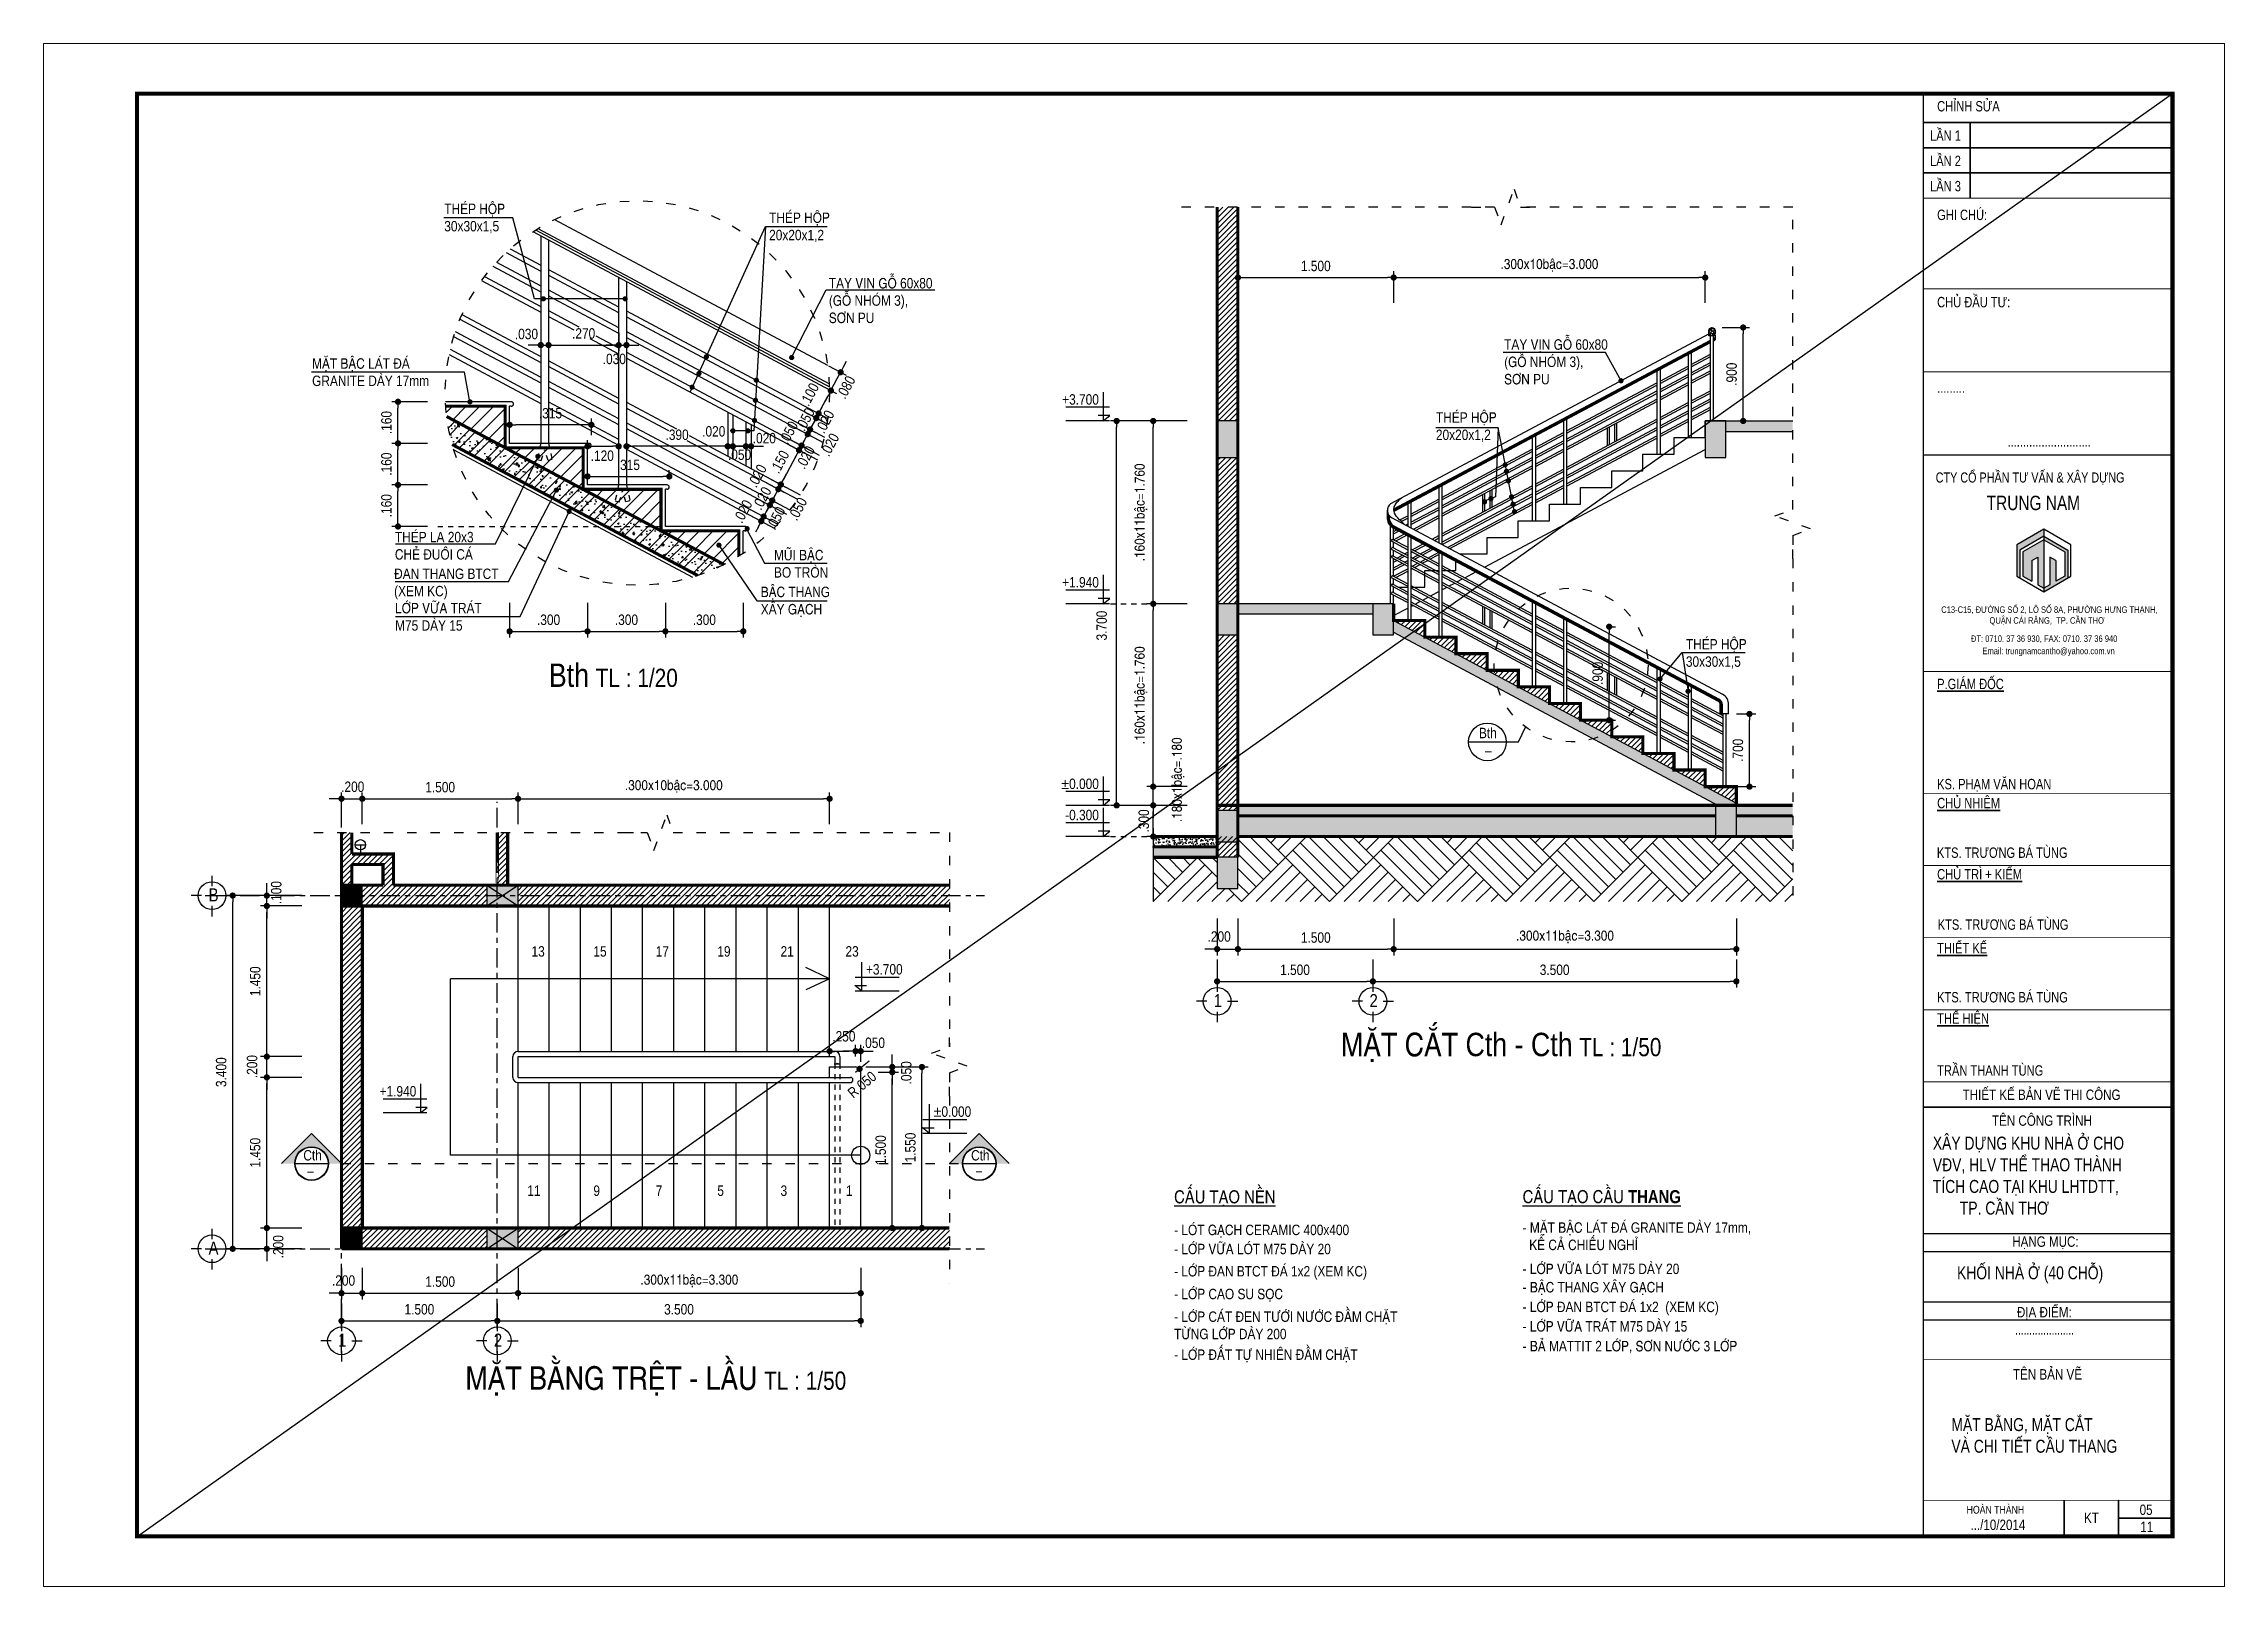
# Model space of a CAD drawing. Header units: millimetres. Extents: x 120 to 288, y 58 to 216.
# Drawn here: x 119.75 to 161.75, y 87.75 to 117.45 of the extents above; entities that cross this region are included whole.
import ezdxf

# ---------------------------------------------------------------- set-up
doc = ezdxf.new("R2010")
doc.units = ezdxf.units.MM
doc.header["$LTSCALE"] = 0.3
doc.header["$MEASUREMENT"] = 0
doc.linetypes.add('ACAD_ISO03W100', pattern=[30, 12, -18])
doc.linetypes.add('CENTER', pattern=[2, 1.25, -0.25, 0.25, -0.25])
doc.layers.get('0').update_dxf_attribs({"linetype": 'CONTINUOUS', "lineweight": 13})
doc.layers.get('DEFPOINTS').update_dxf_attribs({"linetype": 'CONTINUOUS', "lineweight": 13})
for name, color, linetype in [('CHU', 3, 'CONTINUOUS'), ('HACTH', 8, 'CONTINUOUS'), ('HATCH', 8, 'CONTINUOUS'), ('LAYER 1', 1, 'CONTINUOUS'), ('LAYER 7', 7, 'CONTINUOUS'), ('LAYER1', 1, 'CONTINUOUS'), ('LAYER5', 5, 'CONTINUOUS'), ('LAYER7', 7, 'CONTINUOUS'), ('THAY', 4, 'CONTINUOUS')]:
    doc.layers.add(name, color=color, linetype=linetype)
doc.styles.add('HELVE-KT', font='vhelvcn.TTF')
doc.styles.add('VNI - HELVE', font='vbookmn.TTF', dxfattribs={"width": 0.8})
doc.dimstyles.new('1-20', dxfattribs={"dimtxt": 0.2, "dimasz": 0.12, "dimexe": 0.12, "dimexo": 0.2, "dimgap": 0.12, "dimtad": 1, "dimdec": 3, "dimlfac": 0.2, "dimzin": 4, "dimdsep": 46, "dimtxsty": 'HELVE-KT', "dimblk1": 'DOT', "dimblk2": 'DOT', "dimsah": 1, "dimcen": -0.18, "dimadec": 3, "dimazin": 0, "dimtfac": 1, "dimtdec": 3, "dimtmove": 2, "dimatfit": 3, "dimldrblk": 'DOT', "dimfxl": 0, "dimtolj": 1, "dimtzin": 4, "dimarcsym": 0})
doc.dimstyles.new('1-50', dxfattribs={"dimtxt": 0.2, "dimasz": 0.12, "dimexe": 0.12, "dimexo": 0.2, "dimgap": 0.12, "dimtad": 1, "dimdec": 3, "dimlfac": 0.5, "dimzin": 4, "dimdsep": 46, "dimtxsty": 'HELVE-KT', "dimblk1": 'DOT', "dimblk2": 'DOT', "dimsah": 1, "dimcen": -0.18, "dimadec": 3, "dimazin": 0, "dimtfac": 1, "dimtdec": 3, "dimtmove": 2, "dimatfit": 3, "dimldrblk": 'DOT', "dimfxl": 0, "dimtolj": 1, "dimtzin": 4, "dimarcsym": 0})

msp = doc.modelspace()

# ---------------------------------------------------------------- texts
at = {"layer": 'LAYER 1', "linetype": 'Continuous', "ltscale": 0.4, "char_height": 0.2, "width": 10.8090428, "attachment_point": 1, "style": 'HELVE-KT'}
for s, insert in [('{\\H2.25x;Bth}  {\\H1.75x;TL : 1/20}', (129.47983, 105.51119)), ('{\\H2.25x;MAËT CAÉT Cth - Cth}  {\\H1.75x;TL : 1/50}', (144.73547, 98.40232)), ('{\\H2.25x;MAËT BAÈNG TREÄT - LAÀU}  {\\H1.75x;TL : 1/50}', (127.87174, 91.98112))]:
    msp.add_mtext(s, dxfattribs=dict(at, insert=insert))
at = {"layer": 'LAYER 1', "ltscale": 1000, "char_height": 0.18, "width": 3.5586, "attachment_point": 1, "style": 'HELVE-KT'}
for insert in [(124.83234, 95.94356), (137.7075, 95.95012)]:
    msp.add_mtext('_', dxfattribs=dict(at, insert=insert))
at = {"layer": 'LAYER 7', "lineweight": 35, "width": 5.3196514, "attachment_point": 1, "style": 'VNI - HELVE'}
for s, insert, char_height in [('MAËT BAÈNG, MAËT CAÉT\\PVAØ CHI TIEÁT CAÀU THANG', (156.49125, 90.98458), 0.25), ('{\\fVNI-Helve|b0|i0|c0|p2;05}', (160.11666, 89.32004), 0.2)]:
    msp.add_mtext(s, dxfattribs=dict(at, insert=insert, char_height=char_height))
at = {"layer": 'LAYER1', "linetype": 'Continuous', "ltscale": 0.05, "style": 'HELVE-KT'}
for s, insert, char_height, width, attachment_point in [('THEÙP HOÄP \\P30x30x1,5', (127.46542, 113.79393), 0.2, 5.2618645, 7), ('THEÙP HOÄP \\P20x20x1,2', (133.72163, 113.62344), 0.2, 5.2618645, 7), ('TAY VÒN GOÃ 60x80 \\P(GOÃ NHOÙM 3), \\PSÔN PU', (134.87151, 112.06114), 0.2, 5.2565286, 7), ('TAY VÒN GOÃ 60x80 \\P(GOÃ NHOÙM 3), \\PSÔN PU', (147.87739, 110.88078), 0.2, 5.2565286, 7), ('MAËT BAÄC LAÙT ÑAÙ \\PGRANITE DAØY 17mm', (124.91963, 110.85104), 0.2, 5.2618645, 7), ('+3.700', (140.07264, 110.69585), 0.2, 15.1845217, 3), ('THEÙP HOÄP \\P20x20x1,2', (146.56366, 109.77722), 0.2, 5.2618645, 7), ('THEÙP LA 20x3\\PCHEÛ ÑUOÂI CAÙ ', (126.51452, 107.50728), 0.2, 5.2618645, 7), ('MUÕI BAÄC \\PBO TROØN', (133.81524, 107.16282), 0.2, 5.2618645, 7), ('ÑAN THANG BTCT \\P(XEM KC)', (126.49949, 106.74576), 0.2, 5.2618645, 7), ('+1.940', (140.07264, 107.17585), 0.2, 15.1845217, 3), ('LÔÙP VÖÕA TRAÙT \\PM75 DAØY 15', (126.51821, 106.14179), 0.2, 5.2618645, 7), ('BAÄC THANG \\PXAÂY GAÏCH ', (133.56035, 106.4068), 0.2, 5.2618645, 7), ('THEÙP HOÄP \\P30x30x1,5', (151.37807, 105.41141), 0.2, 5.2618645, 7), ('Bth', (147.39207, 104.07154), 0.2, 2.9748386, 7), ('_', (147.50962, 103.80141), 0.2, 2.9748386, 7), ('±0.000', (140.07264, 103.29585), 0.2, 15.1845217, 3), ('-0.300', (140.07264, 102.69585), 0.2, 15.1845217, 3), ('B', (122.92583, 101.1826), 0.25, 13.0973333, 1), ('13', (129.14514, 100.06985), 0.2, 17.4622, 1), ('15', (130.33695, 100.06985), 0.2, 17.4622, 1), ('17', (131.53749, 100.06985), 0.2, 17.4622, 1), ('19', (132.72403, 100.06985), 0.2, 17.4622, 1), ('21', (133.94108, 100.06985), 0.2, 17.4622, 1), ('23', (135.19211, 100.06985), 0.2, 17.4622, 1), ('+3.700', (135.58597, 99.7246), 0.2, 15.1845217, 1), ('1', (142.28461, 99.14723), 0.25, 13.0973333, 1), ('2', (145.28461, 99.14723), 0.25, 13.0973333, 1), ('+1.940', (126.92665, 97.37701), 0.2, 15.1845217, 3), ('±0.000', (136.88711, 96.98538), 0.2, 15.1845217, 1), ('11', (129.06416, 95.46313), 0.2, 17.4622, 1), ('9', (130.33695, 95.46313), 0.2, 17.4622, 1), ('7', (131.53749, 95.46313), 0.2, 17.4622, 1), ('5', (132.72403, 95.46313), 0.2, 17.4622, 1), ('3', (133.94108, 95.46313), 0.2, 17.4622, 1), ('1', (135.2002, 95.46313), 0.2, 17.4622, 1), ('A', (122.92583, 94.3826), 0.25, 13.0973333, 1), ('1', (125.42087, 92.61097), 0.25, 13.0973333, 1), ('2', (128.42087, 92.61097), 0.25, 13.0973333, 1)]:
    msp.add_mtext(s, dxfattribs=dict(at, insert=insert, char_height=char_height, width=width, attachment_point=attachment_point))
at = {"layer": 'LAYER1', "ltscale": 1000, "char_height": 0.2, "width": 3.5586, "attachment_point": 1, "style": 'HELVE-KT'}
for insert in [(124.75072, 96.14457), (137.61084, 96.14457)]:
    msp.add_mtext('Cth', dxfattribs=dict(at, insert=insert))
at = {"layer": 'LAYER1', "attachment_point": 1, "style": 'HELVE-KT'}
for s, insert, char_height, width in [('{\\fVNI-Helve-Condense|b1|i0|c0|p2;\\LCAÁU TAÏO NEÀN }', (141.52138, 95.37075), 0.25, 22.034837), ('{\\fVNI-Helve-Condense|b1|i0|c0|p2;\\LCAÁU TAÏO CAÀU THANG}', (148.23317, 95.37309), 0.25, 22.9529552), ('- LOÙT GAÏCH CERAMIC 400x400', (141.52138, 94.70775), 0.2, 22.034837), ('- MAËT BAÄC LAÙT ÑAÙ GRANITE DAØY 17mm,\\P  KEÅ CAÛ CHIEÁU NGHÆ', (148.23317, 94.75267), 0.2, 22.9529552), ('- LÔÙP VÖÕA LOÙT M75 DAØY 20', (141.52138, 94.34059), 0.2, 22.034837), ('- LÔÙP ÑAN BTCT ÑAÙ 1x2 (XEM KC)', (141.52138, 93.91189), 0.2, 22.034837), ('- LÔÙP VÖÕA LOÙT M75 DAØY 20', (148.23317, 93.95818), 0.2, 22.9529552), ('- LÔÙP CAO SU SOÏC', (141.52138, 93.47399), 0.2, 22.034837), ('- BAÄC THANG XAÂY GAÏCH ', (148.23317, 93.60491), 0.2, 22.9529552), ('- LÔÙP ÑAN BTCT ÑAÙ 1x2  (XEM KC)', (148.23317, 93.22568), 0.2, 22.9529552), ('- LÔÙP CAÙT ÑEN TÖÔÙI NÖÔÙC ÑAÀM CHAËT \\PTÖØNG LÔÙP DAØY 200', (141.52138, 93.03736), 0.2, 22.034837), ('- LÔÙP VÖÕA TRAÙT M75 DAØY 15', (148.23317, 92.85096), 0.2, 22.9529552), ('- BAÛ MATTIT 2 LÔÙP, SÔN NÖÔÙC 3 LÔÙP ', (148.23317, 92.47018), 0.2, 22.9529552), ('- LÔÙP ÑAÁT TÖÏ NHIEÂN ÑAÀM CHAËT', (141.52138, 92.30623), 0.2, 22.034837)]:
    msp.add_mtext(s, dxfattribs=dict(at, insert=insert, char_height=char_height, width=width))

# ---------------------------------------------------------------- blocks, each defined once
blk = doc.blocks.new('AAEER')
at = {"linetype": 'Continuous', "ltscale": 0.08}
h = blk.add_hatch(color=8, dxfattribs=at)
h.paths.add_polyline_path([(377.886, 656.949), (377.886, 657.083), (377.366, 656.782), (377.366, 656.181), (377.423, 656.148), (377.423, 656.682)])
h.paths.add_polyline_path([(377.886, 656.882), (377.481, 656.649), (377.481, 656.181), (377.655, 656.081), (377.655, 656.482), (377.771, 656.548), (377.771, 656.014), (377.886, 655.947)])
blk.add_hatch(color=8, dxfattribs=at).paths.add_polyline_path([(378.118, 656.482), (378.002, 656.548), (378.002, 656.014), (377.886, 655.947), (377.886, 655.88), (378.349, 656.148), (378.349, 656.682), (377.886, 656.949), (377.886, 656.882), (378.291, 656.649), (378.291, 656.181), (378.118, 656.081)])
for p, q in [((377.886, 656.949), (377.423, 656.682)), ((377.886, 656.882), (377.481, 656.649)), ((377.886, 657.083), (377.886, 656.949)), ((377.886, 657.083), (377.886, 655.88)), ((377.886, 656.949), (378.349, 656.682)), ((377.886, 656.882), (377.886, 655.947)), ((377.886, 656.882), (378.291, 656.649)), ((377.423, 656.682), (377.423, 656.148)), ((377.481, 656.649), (377.481, 656.181)), ((377.655, 656.482), (377.771, 656.548)), ((377.655, 656.482), (377.655, 656.081)), ((377.771, 656.548), (377.771, 656.014)), ((378.118, 656.482), (378.002, 656.548)), ((378.002, 656.548), (378.002, 656.014)), ((378.118, 656.482), (378.118, 656.081)), ((378.291, 656.649), (378.291, 656.181)), ((378.349, 656.682), (378.349, 656.148))]:
    blk.add_line(p, q, dxfattribs=at)
blk.add_lwpolyline([(377.366, 656.181), (377.886, 655.88), (378.407, 656.181), (378.407, 656.782), (377.886, 657.083), (377.366, 656.782)], close=True, dxfattribs=at)
for points in [[(377.481, 656.181), (377.655, 656.081)], [(378.291, 656.181), (378.118, 656.081)], [(377.771, 656.014), (377.886, 655.947)], [(378.002, 656.014), (377.886, 655.947)]]:
    blk.add_lwpolyline(points, dxfattribs=at)
for points in [[(375.565, 643.528), (380.365, 643.528)], [(375.565, 643.18), (380.365, 643.18)], [(375.565, 642.208), (380.365, 642.208)], [(375.565, 641.861), (380.365, 641.861)]]:
    blk.add_lwpolyline(points)
at = {"layer": 'LAYER 7', "lineweight": 35}
for points in [[(375.565, 664.914), (380.365, 664.914)], [(376.469, 663.456), (376.469, 664.914)], [(375.565, 664.428), (380.365, 664.428)], [(375.565, 663.942), (380.365, 663.942)], [(375.565, 645.958), (380.365, 645.958)], [(378.282, 638.389), (378.282, 637.695)], [(379.323, 638.389), (379.323, 638.389), (379.323, 637.695)], [(379.323, 638.042), (380.365, 638.042)]]:
    blk.add_lwpolyline(points, dxfattribs=at)
at = {"layer": 'LAYER7', "const_width": 0.0278}
blk.add_lwpolyline([(380.365, 665.47), (375.565, 665.47), (375.565, 637.695), (380.365, 637.695)], close=True, dxfattribs=at)
at = {"layer": 'LAYER7'}
for points, const_width in [([(375.565, 663.456), (380.365, 663.456)], 0.0174), ([(375.565, 661.712), (380.365, 661.712)], 0.0174), ([(375.565, 660.112), (380.365, 660.112)], 0.0174), ([(375.565, 658.512), (380.365, 658.512)], 0.0212), ([(375.565, 654.346), (380.365, 654.346)], 0.0174), ([(375.565, 651.999), (380.365, 651.999)], 0.0174), ([(375.565, 650.61), (380.365, 650.61)], 0.0174), ([(375.565, 649.221), (380.365, 649.221)], 0.0174), ([(375.565, 647.833), (380.365, 647.833)], 0.0174), ([(375.565, 646.444), (380.365, 646.444)], 0.0174), ([(375.565, 641.097), (380.365, 641.097)], 0.0174), ([(375.565, 638.389), (380.365, 638.389)], 0.0174)]:
    blk.add_lwpolyline(points, dxfattribs=dict(at, const_width=const_width))
at = {"layer": 'LAYER 7', "lineweight": 35, "attachment_point": 1, "style": 'VNI - HELVE'}
for s, insert, char_height, width in [('CHÆNH SÖÛA', (375.833, 665.327), 0.2, 5.31965), ('LAÀN 1', (375.696, 664.761), 0.2, 5.31965), ('LAÀN 2', (375.696, 664.275), 0.2, 5.31965), ('LAÀN 3', (375.696, 663.789), 0.2, 5.31965), ('GHI CHUÙ:', (375.833, 663.236), 0.2, 5.31965), ('CHUÛ ÑAÀU TÖ:', (375.833, 661.556), 0.2, 5.31965), ('.........', (375.833, 659.91), 0.2, 5.31965), ('...........................', (377.188, 658.873), 0.2, 5.31965), ('{\\LP.GIAÙM ÑOÁC}', (375.833, 654.205), 0.2, 5.31965), ('KS. PHAÏM VAÊN HOAN', (375.833, 652.277), 0.2, 5.31965), ('{\\LCHUÛ NHIEÄM}', (375.833, 651.912), 0.2, 5.31965), ('KTS. TRÖÔNG BAÙ TUØNG', (375.828, 650.957), 0.2, 5.31965), ('{\\LCHUÛ TRÌ + KIEÅM}', (375.833, 650.542), 0.2, 5.31965), ('KTS. TRÖÔNG BAÙ TUØNG', (375.844, 649.573), 0.2, 5.31965), ('{\\LTHIEÁT KEÁ}', (375.833, 649.118), 0.2, 5.31965), ('KTS. TRÖÔNG BAÙ TUØNG', (375.833, 648.174), 0.2, 5.31965), ('{\\LTHEÅ HIEÄN}', (375.833, 647.765), 0.2, 5.31965), ('TRAÀN THANH TUØNG', (375.833, 646.764), 0.2, 5.31965), ('{\\fVNI-Helve|b0|i0|c0|p2;THIEÁT KEÁ BAÛN VEÕ THI COÂNG}', (376.323, 646.297), 0.2, 5.31965), ('{\\fVNI-Helve|b0|i0|c0|p2;TEÂN COÂNG TRÌNH}', (376.889, 645.799), 0.2, 5.31965), ('XAÂY DÖÏNG KHU NHAØ ÔÛ CHO\\PVÑV, HLV THEÅ THAO THAØNH \\PTÍCH CAO TAÏI KHU LHTDTT, \\P       TP. CAÀN THÔ', (375.75, 645.39), 0.25, 7.09083), ('{\\fVNI-Helve|b0|i0|c0|p2;HAÏNG MUÏC:}', (377.279, 643.469), 0.2, 5.31965), ('KHOÁI NHAØ ÔÛ (40 CHOÃ)', (376.216, 642.894), 0.25, 7.09083), ('{\\fVNI-Helve|b0|i0|c0|p2;ÑÒA ÑIEÅM:}', (377.37, 642.111), 0.2, 5.31965), ('{\\fVNI-Helve|b0|i0|c0|p2;.....................}', (377.337, 641.754), 0.17359, 5.31965), ('{\\fVNI-Helve|b0|i0|c0|p2;TEÂN BAÛN VEÕ}', (377.294, 640.914), 0.2, 5.31965), ('{\\fVNI-Helve|b0|i0|c0|p2;HOAØN THAØNH}', (376.401, 638.282), 0.15, 5.31965), ('{\\fVNI-Helve|b0|i0|c0|p2;.../10/2014}', (376.475, 638.017), 0.2, 5.31965), ('{\\fVNI-Helve|b0|i0|c0|p2;KT}', (378.663, 638.151), 0.2, 5.31965), ('{\\fVNI-Helve|b0|i0|c0|p2;11}', (379.745, 637.978), 0.2, 5.31965)]:
    blk.add_mtext(s, dxfattribs=dict(at, insert=insert, char_height=char_height, width=width))
at = {"layer": 'LAYER5', "attachment_point": 1, "style": 'VNI - HELVE'}
for s, insert, char_height, width in [('{\\H0.9774x;CTY COÅ PHAÀN TÖ VAÁN & XAÂY DÖÏNG} ', (375.805, 658.177), 0.19891, 4.67984), ('TRUNG NAM', (376.787, 657.729), 0.2777, 3.59296), ('{\\fVNI-Helve|b0|i0|c0|p2;C13-C15, ÑÖÔØNG SOÁ 2, LOÂ SOÁ 8A, PHÖÔØNG HÖNG THAÏNH, \\P                       QUAÄN CAÙI RAÊNG,  TP. CAÀN THÔ}', (375.912, 655.598), 0.12499, 8.0242), ('{\\fVNI-Helve|b0|i0|c0|p2;ÑT: 0710. 37 36 930, FAX: 0710. 37 36 940}', (376.484, 655.04), 0.12499, 8.0242), ('{\\fVNI-Helve|b0|i0|c0|p2;Email: trungnamcantho@yahoo.com.vn}', (376.706, 654.803), 0.12499, 8.0242)]:
    blk.add_mtext(s, dxfattribs=dict(at, insert=insert, char_height=char_height, width=width))
blk = doc.blocks.new('_DOT')
at = {"color": 0, "linetype": 'ByBlock'}
blk.add_line((-0.5, 0), (-1, 0), dxfattribs=at)
at = {"color": 0, "linetype": 'ByBlock', "const_width": 0.5}
blk.add_lwpolyline([(-0.25, 0, 1), (0.25, 0, 1)], format="xyb", close=True, dxfattribs=at)
blk = doc.blocks.new('*D123')
at = {"layer": 'DEFPOINTS', "color": 0, "lineweight": -2, "ltscale": 5}
for p in [(125.486, 93.389), (128.486, 93.389), (128.486, 92.856)]:
    blk.add_point(p, dxfattribs=at)
at = {"layer": 'LAYER 1', "color": 0, "lineweight": -2, "ltscale": 5}
for p, q in [((125.486, 93.189), (125.486, 92.736)), ((125.606, 92.856), (128.366, 92.856)), ((128.486, 93.189), (128.486, 92.736))]:
    blk.add_line(p, q, dxfattribs=at)
at = {"layer": 'LAYER 1', "color": 0, "lineweight": -2, "ltscale": 5, "xscale": 0.12, "yscale": 0.12, "zscale": 0.12, "rotation": 180}
blk.add_blockref('_DOT', (125.486, 92.856), dxfattribs=at)
at = {"layer": 'LAYER 1', "color": 0, "lineweight": -2, "ltscale": 5, "xscale": 0.12, "yscale": 0.12, "zscale": 0.12}
blk.add_blockref('_DOT', (128.486, 92.856), dxfattribs=at)
at = {"layer": 'LAYER 1', "color": 0, "ltscale": 5, "insert": (126.986, 93.078), "char_height": 0.2, "attachment_point": 5, "style": 'HELVE-KT'}
blk.add_mtext('\\A1;1.500', dxfattribs=at)
blk = doc.blocks.new('*D124')
at = {"layer": 'DEFPOINTS', "color": 0, "lineweight": -2, "ltscale": 5}
for p in [(123.391, 101.044), (124.921, 101.044), (124.921, 94.244)]:
    blk.add_point(p, dxfattribs=at)
at = {"layer": 'LAYER 1', "color": 0, "lineweight": -2, "ltscale": 5}
for p, q in [((124.721, 101.044), (123.271, 101.044)), ((123.391, 94.364), (123.391, 100.924)), ((124.721, 94.244), (123.271, 94.244))]:
    blk.add_line(p, q, dxfattribs=at)
at = {"layer": 'LAYER 1', "color": 0, "lineweight": -2, "ltscale": 5, "xscale": 0.12, "yscale": 0.12, "zscale": 0.12}
for p, rotation in [((123.391, 101.044), 90), ((123.391, 94.244), 270)]:
    blk.add_blockref('_DOT', p, dxfattribs=dict(at, rotation=rotation))
at = {"layer": 'LAYER 1', "color": 0, "ltscale": 5, "insert": (123.169, 97.644), "char_height": 0.2, "attachment_point": 5, "rotation": 90, "style": 'HELVE-KT'}
blk.add_mtext('\\A1;3.400', dxfattribs=at)
blk = doc.blocks.new('*D125')
at = {"layer": 'DEFPOINTS', "color": 0, "lineweight": -2, "ltscale": 5}
for p in [(125.486, 94.078), (125.886, 94.078), (125.886, 93.389)]:
    blk.add_point(p, dxfattribs=at)
at = {"layer": 'LAYER 1', "color": 0, "lineweight": -2, "ltscale": 5}
for p, q in [((125.486, 93.878), (125.486, 93.269)), ((125.886, 93.878), (125.886, 93.269)), ((125.366, 93.389), (125.246, 93.389)), ((125.486, 93.389), (125.886, 93.389)), ((126.006, 93.389), (126.126, 93.389))]:
    blk.add_line(p, q, dxfattribs=at)
at = {"layer": 'LAYER 1', "color": 0, "lineweight": -2, "ltscale": 5, "xscale": 0.12, "yscale": 0.12, "zscale": 0.12}
blk.add_blockref('_DOT', (125.486, 93.389), dxfattribs=at)
at = {"layer": 'LAYER 1', "color": 0, "lineweight": -2, "ltscale": 5, "xscale": 0.12, "yscale": 0.12, "zscale": 0.12, "rotation": 180}
blk.add_blockref('_DOT', (125.886, 93.389), dxfattribs=at)
at = {"layer": 'LAYER 1', "color": 0, "ltscale": 5, "insert": (125.525, 93.632), "char_height": 0.2, "attachment_point": 5, "style": 'HELVE-KT'}
blk.add_mtext('\\A1;.200', dxfattribs=at)
blk = doc.blocks.new('*D126')
at = {"layer": 'DEFPOINTS', "color": 0, "lineweight": -2, "ltscale": 5}
for p in [(125.886, 94.078), (128.886, 94.078), (128.886, 93.389)]:
    blk.add_point(p, dxfattribs=at)
at = {"layer": 'LAYER 1', "color": 0, "lineweight": -2, "ltscale": 5}
for p, q in [((125.886, 93.878), (125.886, 93.269)), ((128.886, 93.878), (128.886, 93.269)), ((126.006, 93.389), (128.766, 93.389))]:
    blk.add_line(p, q, dxfattribs=at)
at = {"layer": 'LAYER 1', "color": 0, "lineweight": -2, "ltscale": 5, "xscale": 0.12, "yscale": 0.12, "zscale": 0.12, "rotation": 180}
blk.add_blockref('_DOT', (125.886, 93.389), dxfattribs=at)
at = {"layer": 'LAYER 1', "color": 0, "lineweight": -2, "ltscale": 5, "xscale": 0.12, "yscale": 0.12, "zscale": 0.12}
blk.add_blockref('_DOT', (128.886, 93.389), dxfattribs=at)
at = {"layer": 'LAYER 1', "color": 0, "ltscale": 5, "insert": (127.386, 93.611), "char_height": 0.2, "attachment_point": 5, "style": 'HELVE-KT'}
blk.add_mtext('\\A1;1.500', dxfattribs=at)
blk = doc.blocks.new('*D127')
at = {"layer": 'DEFPOINTS', "color": 0, "lineweight": -2, "ltscale": 5}
for p in [(128.886, 94.078), (135.486, 94.078), (135.486, 93.389)]:
    blk.add_point(p, dxfattribs=at)
at = {"layer": 'LAYER 1', "color": 0, "lineweight": -2, "ltscale": 5}
for p, q in [((128.886, 93.878), (128.886, 93.269)), ((135.486, 93.878), (135.486, 93.269)), ((129.006, 93.389), (135.366, 93.389))]:
    blk.add_line(p, q, dxfattribs=at)
at = {"layer": 'LAYER 1', "color": 0, "lineweight": -2, "ltscale": 5, "xscale": 0.12, "yscale": 0.12, "zscale": 0.12, "rotation": 180}
blk.add_blockref('_DOT', (128.886, 93.389), dxfattribs=at)
at = {"layer": 'LAYER 1', "color": 0, "lineweight": -2, "ltscale": 5, "xscale": 0.12, "yscale": 0.12, "zscale": 0.12}
blk.add_blockref('_DOT', (135.486, 93.389), dxfattribs=at)
at = {"layer": 'LAYER 1', "color": 0, "ltscale": 5, "insert": (132.186, 93.63), "char_height": 0.2, "attachment_point": 5, "style": 'HELVE-KT'}
blk.add_mtext('\\A1;.300x11baäc=3.300', dxfattribs=at)
blk = doc.blocks.new('*D128')
at = {"layer": 'DEFPOINTS', "color": 0, "lineweight": -2, "ltscale": 5}
for p in [(128.486, 93.389), (135.486, 93.503), (135.486, 92.856)]:
    blk.add_point(p, dxfattribs=at)
at = {"layer": 'LAYER 1', "color": 0, "lineweight": -2, "ltscale": 5}
for p, q in [((135.486, 93.303), (135.486, 92.736)), ((128.486, 93.189), (128.486, 92.736)), ((128.606, 92.856), (135.366, 92.856))]:
    blk.add_line(p, q, dxfattribs=at)
at = {"layer": 'LAYER 1', "color": 0, "lineweight": -2, "ltscale": 5, "xscale": 0.12, "yscale": 0.12, "zscale": 0.12, "rotation": 180}
blk.add_blockref('_DOT', (128.486, 92.856), dxfattribs=at)
at = {"layer": 'LAYER 1', "color": 0, "lineweight": -2, "ltscale": 5, "xscale": 0.12, "yscale": 0.12, "zscale": 0.12}
blk.add_blockref('_DOT', (135.486, 92.856), dxfattribs=at)
at = {"layer": 'LAYER 1', "color": 0, "ltscale": 5, "insert": (131.986, 93.078), "char_height": 0.2, "attachment_point": 5, "style": 'HELVE-KT'}
blk.add_mtext('\\A1;3.500', dxfattribs=at)
blk = doc.blocks.new('*D129')
at = {"layer": 'DEFPOINTS', "color": 0, "lineweight": -2, "ltscale": 5}
for p in [(135.621, 97.644), (136.093, 97.644), (135.621, 94.644)]:
    blk.add_point(p, dxfattribs=at)
at = {"layer": 'LAYER 1', "color": 0, "lineweight": -2, "ltscale": 5}
for p, q in [((135.821, 97.644), (136.213, 97.644)), ((136.093, 94.764), (136.093, 97.524)), ((135.821, 94.644), (136.213, 94.644))]:
    blk.add_line(p, q, dxfattribs=at)
at = {"layer": 'LAYER 1', "color": 0, "lineweight": -2, "ltscale": 5, "xscale": 0.12, "yscale": 0.12, "zscale": 0.12}
for p, rotation in [((136.093, 97.644), 90), ((136.093, 94.644), 270)]:
    blk.add_blockref('_DOT', p, dxfattribs=dict(at, rotation=rotation))
at = {"layer": 'LAYER 1', "color": 0, "ltscale": 5, "insert": (135.871, 96.144), "char_height": 0.2, "attachment_point": 5, "rotation": 90, "style": 'HELVE-KT'}
blk.add_mtext('\\A1;1.500', dxfattribs=at)
blk = doc.blocks.new('*D130')
at = {"layer": 'DEFPOINTS', "color": 0, "lineweight": -2, "ltscale": 5}
for p in [(135.386, 97.744), (135.621, 97.644), (136.093, 97.744)]:
    blk.add_point(p, dxfattribs=at)
at = {"layer": 'LAYER 1', "color": 0, "lineweight": -2, "ltscale": 5}
for p, q in [((136.093, 97.864), (136.093, 97.984)), ((135.586, 97.744), (136.213, 97.744)), ((135.821, 97.644), (136.213, 97.644)), ((136.093, 97.644), (136.093, 97.744)), ((136.093, 97.524), (136.093, 97.404))]:
    blk.add_line(p, q, dxfattribs=at)
at = {"layer": 'LAYER 1', "color": 0, "lineweight": -2, "ltscale": 5, "xscale": 0.12, "yscale": 0.12, "zscale": 0.12}
for p, rotation in [((136.093, 97.744), 270), ((136.093, 97.644), 90)]:
    blk.add_blockref('_DOT', p, dxfattribs=dict(at, rotation=rotation))
at = {"layer": 'LAYER 1', "color": 0, "ltscale": 5, "insert": (136.364, 97.632), "char_height": 0.2, "attachment_point": 5, "rotation": 90, "style": 'HELVE-KT'}
blk.add_mtext('\\A1;.050', dxfattribs=at)
blk = doc.blocks.new('*D131')
at = {"layer": 'DEFPOINTS', "color": 0, "lineweight": -2, "ltscale": 5}
for p in [(135.736, 97.744), (136.665, 97.744), (135.736, 94.644)]:
    blk.add_point(p, dxfattribs=at)
at = {"layer": 'LAYER 1', "color": 0, "lineweight": -2, "ltscale": 5}
for p, q in [((135.936, 97.744), (136.785, 97.744)), ((136.665, 94.764), (136.665, 97.624)), ((135.936, 94.644), (136.785, 94.644))]:
    blk.add_line(p, q, dxfattribs=at)
at = {"layer": 'LAYER 1', "color": 0, "lineweight": -2, "ltscale": 5, "xscale": 0.12, "yscale": 0.12, "zscale": 0.12}
for p, rotation in [((136.665, 97.744), 90), ((136.665, 94.644), 270)]:
    blk.add_blockref('_DOT', p, dxfattribs=dict(at, rotation=rotation))
at = {"layer": 'LAYER 1', "color": 0, "ltscale": 5, "insert": (136.443, 96.194), "char_height": 0.2, "attachment_point": 5, "rotation": 90, "style": 'HELVE-KT'}
blk.add_mtext('\\A1;1.550', dxfattribs=at)
blk = doc.blocks.new('*D132')
at = {"layer": 'DEFPOINTS', "color": 0, "lineweight": -2, "ltscale": 5}
for p in [(135.386, 98.049), (134.886, 97.744), (135.386, 97.744)]:
    blk.add_point(p, dxfattribs=at)
at = {"layer": 'LAYER 1', "color": 0, "lineweight": -2, "ltscale": 5}
for p, q in [((134.886, 97.944), (134.886, 98.169)), ((135.006, 98.049), (135.266, 98.049)), ((135.386, 97.944), (135.386, 98.169))]:
    blk.add_line(p, q, dxfattribs=at)
at = {"layer": 'LAYER 1', "color": 0, "lineweight": -2, "ltscale": 5, "xscale": 0.12, "yscale": 0.12, "zscale": 0.12, "rotation": 180}
blk.add_blockref('_DOT', (134.886, 98.049), dxfattribs=at)
at = {"layer": 'LAYER 1', "color": 0, "lineweight": -2, "ltscale": 5, "xscale": 0.12, "yscale": 0.12, "zscale": 0.12}
blk.add_blockref('_DOT', (135.386, 98.049), dxfattribs=at)
at = {"layer": 'LAYER 1', "color": 0, "ltscale": 5, "insert": (135.161, 98.334), "char_height": 0.2, "attachment_point": 5, "style": 'HELVE-KT'}
blk.add_mtext('\\A1;.250', dxfattribs=at)
blk = doc.blocks.new('*D133')
at = {"layer": 'DEFPOINTS', "color": 0, "lineweight": -2, "ltscale": 5}
for p in [(135.486, 98.049), (135.386, 97.744), (135.486, 97.644)]:
    blk.add_point(p, dxfattribs=at)
at = {"layer": 'LAYER 1', "color": 0, "lineweight": -2, "ltscale": 5}
for p, q in [((135.266, 98.049), (135.146, 98.049)), ((135.386, 97.944), (135.386, 98.169)), ((135.386, 98.049), (135.486, 98.049)), ((135.486, 97.844), (135.486, 98.169)), ((135.606, 98.049), (135.726, 98.049))]:
    blk.add_line(p, q, dxfattribs=at)
at = {"layer": 'LAYER 1', "color": 0, "lineweight": -2, "ltscale": 5, "xscale": 0.12, "yscale": 0.12, "zscale": 0.12}
blk.add_blockref('_DOT', (135.386, 98.049), dxfattribs=at)
at = {"layer": 'LAYER 1', "color": 0, "lineweight": -2, "ltscale": 5, "xscale": 0.12, "yscale": 0.12, "zscale": 0.12, "rotation": 180}
blk.add_blockref('_DOT', (135.486, 98.049), dxfattribs=at)
at = {"layer": 'LAYER 1', "color": 0, "ltscale": 5, "insert": (135.73, 98.209), "char_height": 0.2, "attachment_point": 5, "style": 'HELVE-KT'}
blk.add_mtext('\\A1;.050', dxfattribs=at)
blk = doc.blocks.new('*D134')
at = {"layer": 'DEFPOINTS', "color": 0, "lineweight": -2, "ltscale": 5}
for p in [(135.386, 97.644), (135.463, 97.708)]:
    blk.add_point(p, dxfattribs=at)
at = {"layer": 'LAYER 1', "color": 0, "lineweight": -2, "ltscale": 5}
for p, q in [((135.555, 97.785), (135.647, 97.862)), ((135.386, 97.644), (135.463, 97.708))]:
    blk.add_line(p, q, dxfattribs=at)
at = {"layer": 'LAYER 1', "color": 0, "lineweight": -2, "ltscale": 5, "xscale": 0.12, "yscale": 0.12, "zscale": 0.12, "rotation": 219.940663205921}
blk.add_blockref('_DOT', (135.463, 97.708), dxfattribs=at)
at = {"layer": 'LAYER 1', "color": 0, "ltscale": 5, "insert": (135.511, 97.405), "char_height": 0.2, "attachment_point": 5, "rotation": 39.9407, "style": 'HELVE-KT'}
blk.add_mtext('\\A1;R.050', dxfattribs=at)
blk = doc.blocks.new('*D135')
at = {"layer": 'DEFPOINTS', "color": 0, "lineweight": -2, "ltscale": 5}
for p in [(124.048, 94.644), (124.921, 94.644), (124.921, 94.244)]:
    blk.add_point(p, dxfattribs=at)
at = {"layer": 'LAYER 1', "color": 0, "lineweight": -2, "ltscale": 5}
for p, q in [((124.721, 94.644), (123.928, 94.644)), ((124.048, 94.764), (124.048, 94.884)), ((124.048, 94.244), (124.048, 94.644)), ((124.721, 94.244), (123.928, 94.244)), ((124.048, 94.124), (124.048, 94.004))]:
    blk.add_line(p, q, dxfattribs=at)
at = {"layer": 'LAYER 1', "color": 0, "lineweight": -2, "ltscale": 5, "xscale": 0.12, "yscale": 0.12, "zscale": 0.12}
for p, rotation in [((124.048, 94.644), 270), ((124.048, 94.244), 90)]:
    blk.add_blockref('_DOT', p, dxfattribs=dict(at, rotation=rotation))
at = {"layer": 'LAYER 1', "color": 0, "ltscale": 5, "insert": (124.268, 94.284), "char_height": 0.2, "attachment_point": 5, "rotation": 90, "style": 'HELVE-KT'}
blk.add_mtext('\\A1;.200', dxfattribs=at)
blk = doc.blocks.new('*D136')
at = {"layer": 'DEFPOINTS', "color": 0, "lineweight": -2, "ltscale": 5}
for p in [(124.048, 97.544), (124.921, 97.544), (124.921, 94.644)]:
    blk.add_point(p, dxfattribs=at)
at = {"layer": 'LAYER 1', "color": 0, "lineweight": -2, "ltscale": 5}
for p, q in [((124.721, 97.544), (123.928, 97.544)), ((124.048, 94.764), (124.048, 97.424)), ((124.721, 94.644), (123.928, 94.644))]:
    blk.add_line(p, q, dxfattribs=at)
at = {"layer": 'LAYER 1', "color": 0, "lineweight": -2, "ltscale": 5, "xscale": 0.12, "yscale": 0.12, "zscale": 0.12}
for p, rotation in [((124.048, 97.544), 90), ((124.048, 94.644), 270)]:
    blk.add_blockref('_DOT', p, dxfattribs=dict(at, rotation=rotation))
at = {"layer": 'LAYER 1', "color": 0, "ltscale": 5, "insert": (123.825, 96.094), "char_height": 0.2, "attachment_point": 5, "rotation": 90, "style": 'HELVE-KT'}
blk.add_mtext('\\A1;1.450', dxfattribs=at)
blk = doc.blocks.new('*D137')
at = {"layer": 'DEFPOINTS', "color": 0, "lineweight": -2, "ltscale": 5}
for p in [(124.048, 97.944), (124.921, 97.944), (124.921, 97.544)]:
    blk.add_point(p, dxfattribs=at)
at = {"layer": 'LAYER 1', "color": 0, "lineweight": -2, "ltscale": 5}
for p, q in [((124.721, 97.944), (123.928, 97.944)), ((124.048, 98.064), (124.048, 98.184)), ((124.048, 97.544), (124.048, 97.944)), ((124.721, 97.544), (123.928, 97.544)), ((124.048, 97.424), (124.048, 97.304))]:
    blk.add_line(p, q, dxfattribs=at)
at = {"layer": 'LAYER 1', "color": 0, "lineweight": -2, "ltscale": 5, "xscale": 0.12, "yscale": 0.12, "zscale": 0.12}
for p, rotation in [((124.048, 97.944), 270), ((124.048, 97.544), 90)]:
    blk.add_blockref('_DOT', p, dxfattribs=dict(at, rotation=rotation))
at = {"layer": 'LAYER 1', "color": 0, "ltscale": 5, "insert": (123.764, 97.752), "char_height": 0.2, "attachment_point": 5, "rotation": 90, "style": 'HELVE-KT'}
blk.add_mtext('\\A1;.200', dxfattribs=at)
blk = doc.blocks.new('*D138')
at = {"layer": 'DEFPOINTS', "color": 0, "lineweight": -2, "ltscale": 5}
for p in [(124.048, 100.844), (124.921, 100.844), (124.921, 97.944)]:
    blk.add_point(p, dxfattribs=at)
at = {"layer": 'LAYER 1', "color": 0, "lineweight": -2, "ltscale": 5}
for p, q in [((124.721, 100.844), (123.928, 100.844)), ((124.048, 98.064), (124.048, 100.724)), ((124.721, 97.944), (123.928, 97.944))]:
    blk.add_line(p, q, dxfattribs=at)
at = {"layer": 'LAYER 1', "color": 0, "lineweight": -2, "ltscale": 5, "xscale": 0.12, "yscale": 0.12, "zscale": 0.12}
for p, rotation in [((124.048, 100.844), 90), ((124.048, 97.944), 270)]:
    blk.add_blockref('_DOT', p, dxfattribs=dict(at, rotation=rotation))
at = {"layer": 'LAYER 1', "color": 0, "ltscale": 5, "insert": (123.825, 99.394), "char_height": 0.2, "attachment_point": 5, "rotation": 90, "style": 'HELVE-KT'}
blk.add_mtext('\\A1;1.450', dxfattribs=at)
blk = doc.blocks.new('*D139')
at = {"layer": 'DEFPOINTS', "color": 0, "lineweight": -2, "ltscale": 5}
for p in [(124.048, 101.044), (124.921, 101.044), (124.921, 100.844)]:
    blk.add_point(p, dxfattribs=at)
at = {"layer": 'LAYER 1', "color": 0, "lineweight": -2, "ltscale": 5}
for p, q in [((124.048, 101.164), (124.048, 101.284)), ((124.721, 101.044), (123.928, 101.044)), ((124.721, 100.844), (123.928, 100.844)), ((124.048, 100.844), (124.048, 101.044)), ((124.048, 100.724), (124.048, 100.604))]:
    blk.add_line(p, q, dxfattribs=at)
at = {"layer": 'LAYER 1', "color": 0, "lineweight": -2, "ltscale": 5, "xscale": 0.12, "yscale": 0.12, "zscale": 0.12}
for p, rotation in [((124.048, 101.044), 270), ((124.048, 100.844), 90)]:
    blk.add_blockref('_DOT', p, dxfattribs=dict(at, rotation=rotation))
at = {"layer": 'LAYER 1', "color": 0, "ltscale": 5, "insert": (124.23, 101.101), "char_height": 0.2, "attachment_point": 5, "rotation": 90, "style": 'HELVE-KT'}
blk.add_mtext('\\A1;.100', dxfattribs=at)
blk = doc.blocks.new('*D140')
at = {"layer": 'DEFPOINTS', "color": 0, "lineweight": -2, "ltscale": 5}
for p in [(125.886, 102.908), (125.486, 102.219), (125.886, 102.219)]:
    blk.add_point(p, dxfattribs=at)
at = {"layer": 'LAYER 1', "color": 0, "lineweight": -2, "ltscale": 5}
for p, q in [((125.366, 102.908), (125.246, 102.908)), ((125.486, 102.419), (125.486, 103.028)), ((125.486, 102.908), (125.886, 102.908)), ((125.886, 102.419), (125.886, 103.028)), ((126.006, 102.908), (126.126, 102.908))]:
    blk.add_line(p, q, dxfattribs=at)
at = {"layer": 'LAYER 1', "color": 0, "lineweight": -2, "ltscale": 5, "xscale": 0.12, "yscale": 0.12, "zscale": 0.12}
blk.add_blockref('_DOT', (125.486, 102.908), dxfattribs=at)
at = {"layer": 'LAYER 1', "color": 0, "lineweight": -2, "ltscale": 5, "xscale": 0.12, "yscale": 0.12, "zscale": 0.12, "rotation": 180}
blk.add_blockref('_DOT', (125.886, 102.908), dxfattribs=at)
at = {"layer": 'LAYER 1', "color": 0, "ltscale": 5, "insert": (125.702, 103.138), "char_height": 0.2, "attachment_point": 5, "style": 'HELVE-KT'}
blk.add_mtext('\\A1;.200', dxfattribs=at)
blk = doc.blocks.new('*D141')
at = {"layer": 'DEFPOINTS', "color": 0, "lineweight": -2, "ltscale": 5}
for p in [(128.886, 102.908), (125.886, 102.219), (128.886, 102.219)]:
    blk.add_point(p, dxfattribs=at)
at = {"layer": 'LAYER 1', "color": 0, "lineweight": -2, "ltscale": 5}
for p, q in [((125.886, 102.419), (125.886, 103.028)), ((126.006, 102.908), (128.766, 102.908)), ((128.886, 102.419), (128.886, 103.028))]:
    blk.add_line(p, q, dxfattribs=at)
at = {"layer": 'LAYER 1', "color": 0, "lineweight": -2, "ltscale": 5, "xscale": 0.12, "yscale": 0.12, "zscale": 0.12, "rotation": 180}
blk.add_blockref('_DOT', (125.886, 102.908), dxfattribs=at)
at = {"layer": 'LAYER 1', "color": 0, "lineweight": -2, "ltscale": 5, "xscale": 0.12, "yscale": 0.12, "zscale": 0.12}
blk.add_blockref('_DOT', (128.886, 102.908), dxfattribs=at)
at = {"layer": 'LAYER 1', "color": 0, "ltscale": 5, "insert": (127.386, 103.13), "char_height": 0.2, "attachment_point": 5, "style": 'HELVE-KT'}
blk.add_mtext('\\A1;1.500', dxfattribs=at)
blk = doc.blocks.new('*D142')
at = {"layer": 'DEFPOINTS', "color": 0, "lineweight": -2, "ltscale": 5}
for p in [(134.886, 102.908), (128.886, 102.219), (134.886, 102.219)]:
    blk.add_point(p, dxfattribs=at)
at = {"layer": 'LAYER 1', "color": 0, "lineweight": -2, "ltscale": 5}
for p, q in [((128.886, 102.419), (128.886, 103.028)), ((129.006, 102.908), (134.766, 102.908)), ((134.886, 102.419), (134.886, 103.028))]:
    blk.add_line(p, q, dxfattribs=at)
at = {"layer": 'LAYER 1', "color": 0, "lineweight": -2, "ltscale": 5, "xscale": 0.12, "yscale": 0.12, "zscale": 0.12, "rotation": 180}
blk.add_blockref('_DOT', (128.886, 102.908), dxfattribs=at)
at = {"layer": 'LAYER 1', "color": 0, "lineweight": -2, "ltscale": 5, "xscale": 0.12, "yscale": 0.12, "zscale": 0.12}
blk.add_blockref('_DOT', (134.886, 102.908), dxfattribs=at)
at = {"layer": 'LAYER 1', "color": 0, "ltscale": 5, "insert": (131.886, 103.149), "char_height": 0.2, "attachment_point": 5, "style": 'HELVE-KT'}
blk.add_mtext('\\A1;.300x10baäc=3.000', dxfattribs=at)
blk = doc.blocks.new('*D143')
at = {"layer": 'DEFPOINTS', "color": 0, "lineweight": -2, "ltscale": 5}
for p in [(142.35, 100.013), (145.35, 100.013), (145.35, 99.392)]:
    blk.add_point(p, dxfattribs=at)
at = {"layer": 'LAYER 1', "color": 0, "lineweight": -2, "ltscale": 5}
for p, q in [((142.35, 99.813), (142.35, 99.272)), ((145.35, 99.813), (145.35, 99.272)), ((142.47, 99.392), (145.23, 99.392))]:
    blk.add_line(p, q, dxfattribs=at)
at = {"layer": 'LAYER 1', "color": 0, "lineweight": -2, "ltscale": 5, "xscale": 0.12, "yscale": 0.12, "zscale": 0.12, "rotation": 180}
blk.add_blockref('_DOT', (142.35, 99.392), dxfattribs=at)
at = {"layer": 'LAYER 1', "color": 0, "lineweight": -2, "ltscale": 5, "xscale": 0.12, "yscale": 0.12, "zscale": 0.12}
blk.add_blockref('_DOT', (145.35, 99.392), dxfattribs=at)
at = {"layer": 'LAYER 1', "color": 0, "ltscale": 5, "insert": (143.85, 99.614), "char_height": 0.2, "attachment_point": 5, "style": 'HELVE-KT'}
blk.add_mtext('\\A1;1.500', dxfattribs=at)
blk = doc.blocks.new('*D144')
at = {"layer": 'DEFPOINTS', "color": 0, "lineweight": -2, "ltscale": 5}
for p in [(142.35, 100.803), (142.75, 100.803), (142.75, 100.013)]:
    blk.add_point(p, dxfattribs=at)
at = {"layer": 'LAYER 1', "color": 0, "lineweight": -2, "ltscale": 5}
for p, q in [((142.35, 100.603), (142.35, 99.893)), ((142.75, 100.603), (142.75, 99.893)), ((142.23, 100.013), (142.11, 100.013)), ((142.35, 100.013), (142.75, 100.013)), ((142.87, 100.013), (142.99, 100.013))]:
    blk.add_line(p, q, dxfattribs=at)
at = {"layer": 'LAYER 1', "color": 0, "lineweight": -2, "ltscale": 5, "xscale": 0.12, "yscale": 0.12, "zscale": 0.12}
blk.add_blockref('_DOT', (142.35, 100.013), dxfattribs=at)
at = {"layer": 'LAYER 1', "color": 0, "lineweight": -2, "ltscale": 5, "xscale": 0.12, "yscale": 0.12, "zscale": 0.12, "rotation": 180}
blk.add_blockref('_DOT', (142.75, 100.013), dxfattribs=at)
at = {"layer": 'LAYER 1', "color": 0, "ltscale": 5, "insert": (142.389, 100.255), "char_height": 0.2, "attachment_point": 5, "style": 'HELVE-KT'}
blk.add_mtext('\\A1;.200', dxfattribs=at)
blk = doc.blocks.new('*D145')
at = {"layer": 'DEFPOINTS', "color": 0, "lineweight": -2, "ltscale": 5}
for p in [(142.75, 100.803), (145.75, 100.803), (145.75, 100.013)]:
    blk.add_point(p, dxfattribs=at)
at = {"layer": 'LAYER 1', "color": 0, "lineweight": -2, "ltscale": 5}
for p, q in [((142.75, 100.603), (142.75, 99.893)), ((145.75, 100.603), (145.75, 99.893)), ((142.87, 100.013), (145.63, 100.013))]:
    blk.add_line(p, q, dxfattribs=at)
at = {"layer": 'LAYER 1', "color": 0, "lineweight": -2, "ltscale": 5, "xscale": 0.12, "yscale": 0.12, "zscale": 0.12, "rotation": 180}
blk.add_blockref('_DOT', (142.75, 100.013), dxfattribs=at)
at = {"layer": 'LAYER 1', "color": 0, "lineweight": -2, "ltscale": 5, "xscale": 0.12, "yscale": 0.12, "zscale": 0.12}
blk.add_blockref('_DOT', (145.75, 100.013), dxfattribs=at)
at = {"layer": 'LAYER 1', "color": 0, "ltscale": 5, "insert": (144.25, 100.235), "char_height": 0.2, "attachment_point": 5, "style": 'HELVE-KT'}
blk.add_mtext('\\A1;1.500', dxfattribs=at)
blk = doc.blocks.new('*D146')
at = {"layer": 'DEFPOINTS', "color": 0, "lineweight": -2, "ltscale": 5}
for p in [(145.75, 100.803), (152.35, 100.803), (152.35, 100.013)]:
    blk.add_point(p, dxfattribs=at)
at = {"layer": 'LAYER 1', "color": 0, "lineweight": -2, "ltscale": 5}
for p, q in [((145.75, 100.603), (145.75, 99.893)), ((152.35, 100.603), (152.35, 99.893)), ((145.87, 100.013), (152.23, 100.013))]:
    blk.add_line(p, q, dxfattribs=at)
at = {"layer": 'LAYER 1', "color": 0, "lineweight": -2, "ltscale": 5, "xscale": 0.12, "yscale": 0.12, "zscale": 0.12, "rotation": 180}
blk.add_blockref('_DOT', (145.75, 100.013), dxfattribs=at)
at = {"layer": 'LAYER 1', "color": 0, "lineweight": -2, "ltscale": 5, "xscale": 0.12, "yscale": 0.12, "zscale": 0.12}
blk.add_blockref('_DOT', (152.35, 100.013), dxfattribs=at)
at = {"layer": 'LAYER 1', "color": 0, "ltscale": 5, "insert": (149.05, 100.253), "char_height": 0.2, "attachment_point": 5, "style": 'HELVE-KT'}
blk.add_mtext('\\A1;.300x11baäc=3.300', dxfattribs=at)
blk = doc.blocks.new('*D147')
at = {"layer": 'DEFPOINTS', "color": 0, "lineweight": -2, "ltscale": 5}
for p in [(145.35, 100.013), (152.35, 100.013), (152.35, 99.392)]:
    blk.add_point(p, dxfattribs=at)
at = {"layer": 'LAYER 1', "color": 0, "lineweight": -2, "ltscale": 5}
for p, q in [((145.35, 99.813), (145.35, 99.272)), ((152.35, 99.813), (152.35, 99.272)), ((145.47, 99.392), (152.23, 99.392))]:
    blk.add_line(p, q, dxfattribs=at)
at = {"layer": 'LAYER 1', "color": 0, "lineweight": -2, "ltscale": 5, "xscale": 0.12, "yscale": 0.12, "zscale": 0.12, "rotation": 180}
blk.add_blockref('_DOT', (145.35, 99.392), dxfattribs=at)
at = {"layer": 'LAYER 1', "color": 0, "lineweight": -2, "ltscale": 5, "xscale": 0.12, "yscale": 0.12, "zscale": 0.12}
blk.add_blockref('_DOT', (152.35, 99.392), dxfattribs=at)
at = {"layer": 'LAYER 1', "color": 0, "ltscale": 5, "insert": (148.85, 99.614), "char_height": 0.2, "attachment_point": 5, "style": 'HELVE-KT'}
blk.add_mtext('\\A1;3.500', dxfattribs=at)
blk = doc.blocks.new('*D148')
at = {"layer": 'DEFPOINTS', "color": 0, "lineweight": -2, "ltscale": 5}
for p in [(145.75, 112.942), (142.75, 112.253), (145.75, 112.253)]:
    blk.add_point(p, dxfattribs=at)
at = {"layer": 'LAYER 1', "color": 0, "lineweight": -2, "ltscale": 5}
for p, q in [((142.75, 112.453), (142.75, 113.062)), ((145.75, 112.453), (145.75, 113.062)), ((142.87, 112.942), (145.63, 112.942))]:
    blk.add_line(p, q, dxfattribs=at)
at = {"layer": 'LAYER 1', "color": 0, "lineweight": -2, "ltscale": 5, "xscale": 0.12, "yscale": 0.12, "zscale": 0.12, "rotation": 180}
blk.add_blockref('_DOT', (142.75, 112.942), dxfattribs=at)
at = {"layer": 'LAYER 1', "color": 0, "lineweight": -2, "ltscale": 5, "xscale": 0.12, "yscale": 0.12, "zscale": 0.12}
blk.add_blockref('_DOT', (145.75, 112.942), dxfattribs=at)
at = {"layer": 'LAYER 1', "color": 0, "ltscale": 5, "insert": (144.25, 113.164), "char_height": 0.2, "attachment_point": 5, "style": 'HELVE-KT'}
blk.add_mtext('\\A1;1.500', dxfattribs=at)
blk = doc.blocks.new('*D149')
at = {"layer": 'DEFPOINTS', "color": 0, "lineweight": -2, "ltscale": 5}
for p in [(151.75, 112.942), (145.75, 112.253), (151.75, 112.253)]:
    blk.add_point(p, dxfattribs=at)
at = {"layer": 'LAYER 1', "color": 0, "lineweight": -2, "ltscale": 5}
for p, q in [((145.75, 112.453), (145.75, 113.062)), ((151.75, 112.453), (151.75, 113.062)), ((145.87, 112.942), (151.63, 112.942))]:
    blk.add_line(p, q, dxfattribs=at)
at = {"layer": 'LAYER 1', "color": 0, "lineweight": -2, "ltscale": 5, "xscale": 0.12, "yscale": 0.12, "zscale": 0.12, "rotation": 180}
blk.add_blockref('_DOT', (145.75, 112.942), dxfattribs=at)
at = {"layer": 'LAYER 1', "color": 0, "lineweight": -2, "ltscale": 5, "xscale": 0.12, "yscale": 0.12, "zscale": 0.12}
blk.add_blockref('_DOT', (151.75, 112.942), dxfattribs=at)
at = {"layer": 'LAYER 1', "color": 0, "ltscale": 5, "insert": (148.75, 113.182), "char_height": 0.2, "attachment_point": 5, "style": 'HELVE-KT'}
blk.add_mtext('\\A1;.300x10baäc=3.000', dxfattribs=at)
blk = doc.blocks.new('*D401')
at = {"layer": 'DEFPOINTS', "color": 0, "lineweight": -2, "ltscale": 5}
for p in [(141.119, 103.141), (141.976, 103.141), (141.976, 102.781)]:
    blk.add_point(p, dxfattribs=at)
at = {"layer": 'LAYER 1', "color": 0, "lineweight": -2, "ltscale": 5}
for p, q in [((141.119, 103.261), (141.119, 103.381)), ((141.776, 103.141), (140.999, 103.141)), ((141.119, 102.781), (141.119, 103.141)), ((141.776, 102.781), (140.999, 102.781)), ((141.119, 102.661), (141.119, 102.541))]:
    blk.add_line(p, q, dxfattribs=at)
at = {"layer": 'LAYER 1', "color": 0, "lineweight": -2, "ltscale": 5, "xscale": 0.12, "yscale": 0.12, "zscale": 0.12}
for p, rotation in [((141.119, 103.141), 270), ((141.119, 102.781), 90)]:
    blk.add_blockref('_DOT', p, dxfattribs=dict(at, rotation=rotation))
at = {"layer": 'LAYER 1', "color": 0, "ltscale": 5, "insert": (141.594, 103.274), "char_height": 0.2, "attachment_point": 5, "rotation": 90, "style": 'HELVE-KT'}
blk.add_mtext('\\A1;.180x1baäc=.180', dxfattribs=at)
blk = doc.blocks.new('*D402')
at = {"layer": 'DEFPOINTS', "color": 0, "lineweight": -2, "ltscale": 5}
for p in [(141.119, 102.781), (141.976, 102.781), (141.976, 102.181)]:
    blk.add_point(p, dxfattribs=at)
at = {"layer": 'LAYER 1', "color": 0, "lineweight": -2, "ltscale": 5}
for p, q in [((141.776, 102.781), (140.999, 102.781)), ((141.119, 102.301), (141.119, 102.661)), ((141.776, 102.181), (140.999, 102.181))]:
    blk.add_line(p, q, dxfattribs=at)
at = {"layer": 'LAYER 1', "color": 0, "lineweight": -2, "ltscale": 5, "xscale": 0.12, "yscale": 0.12, "zscale": 0.12}
for p, rotation in [((141.119, 102.781), 90), ((141.119, 102.181), 270)]:
    blk.add_blockref('_DOT', p, dxfattribs=dict(at, rotation=rotation))
at = {"layer": 'LAYER 1', "color": 0, "ltscale": 5, "insert": (140.938, 102.481), "char_height": 0.2, "attachment_point": 5, "rotation": 90, "style": 'HELVE-KT'}
blk.add_mtext('\\A1;.300', dxfattribs=at)
blk = doc.blocks.new('*D403')
at = {"layer": 'DEFPOINTS', "color": 0, "lineweight": -2, "ltscale": 5}
for p in [(141.119, 106.661), (141.976, 106.661), (141.976, 103.141)]:
    blk.add_point(p, dxfattribs=at)
at = {"layer": 'LAYER 1', "color": 0, "lineweight": -2, "ltscale": 5}
for p, q in [((141.776, 106.661), (140.999, 106.661)), ((141.119, 103.261), (141.119, 106.541)), ((141.776, 103.141), (140.999, 103.141))]:
    blk.add_line(p, q, dxfattribs=at)
at = {"layer": 'LAYER 1', "color": 0, "lineweight": -2, "ltscale": 5, "xscale": 0.12, "yscale": 0.12, "zscale": 0.12}
for p, rotation in [((141.119, 106.661), 90), ((141.119, 103.141), 270)]:
    blk.add_blockref('_DOT', p, dxfattribs=dict(at, rotation=rotation))
at = {"layer": 'LAYER 1', "color": 0, "ltscale": 5, "insert": (140.878, 104.901), "char_height": 0.2, "attachment_point": 5, "rotation": 90, "style": 'HELVE-KT'}
blk.add_mtext('\\A1;.160x11baäc=1.760', dxfattribs=at)
blk = doc.blocks.new('*D404')
at = {"layer": 'DEFPOINTS', "color": 0, "lineweight": -2, "ltscale": 5}
for p in [(141.119, 110.181), (141.976, 110.181), (141.976, 106.661)]:
    blk.add_point(p, dxfattribs=at)
at = {"layer": 'LAYER 1', "color": 0, "lineweight": -2, "ltscale": 5}
for p, q in [((141.776, 110.181), (140.999, 110.181)), ((141.119, 106.781), (141.119, 110.061)), ((141.776, 106.661), (140.999, 106.661))]:
    blk.add_line(p, q, dxfattribs=at)
at = {"layer": 'LAYER 1', "color": 0, "lineweight": -2, "ltscale": 5, "xscale": 0.12, "yscale": 0.12, "zscale": 0.12}
for p, rotation in [((141.119, 110.181), 90), ((141.119, 106.661), 270)]:
    blk.add_blockref('_DOT', p, dxfattribs=dict(at, rotation=rotation))
at = {"layer": 'LAYER 1', "color": 0, "ltscale": 5, "insert": (140.878, 108.421), "char_height": 0.2, "attachment_point": 5, "rotation": 90, "style": 'HELVE-KT'}
blk.add_mtext('\\A1;.160x11baäc=1.760', dxfattribs=at)
blk = doc.blocks.new('*D405')
at = {"layer": 'DEFPOINTS', "color": 0, "lineweight": -2, "ltscale": 5}
for p in [(140.415, 110.181), (141.387, 110.181), (141.387, 102.781)]:
    blk.add_point(p, dxfattribs=at)
at = {"layer": 'LAYER 1', "color": 0, "lineweight": -2, "ltscale": 5}
for p, q in [((141.187, 110.181), (140.295, 110.181)), ((140.415, 102.901), (140.415, 110.061)), ((141.187, 102.781), (140.295, 102.781))]:
    blk.add_line(p, q, dxfattribs=at)
at = {"layer": 'LAYER 1', "color": 0, "lineweight": -2, "ltscale": 5, "xscale": 0.12, "yscale": 0.12, "zscale": 0.12}
for p, rotation in [((140.415, 110.181), 90), ((140.415, 102.781), 270)]:
    blk.add_blockref('_DOT', p, dxfattribs=dict(at, rotation=rotation))
at = {"layer": 'LAYER 1', "color": 0, "ltscale": 5, "insert": (140.127, 106.242), "char_height": 0.2, "attachment_point": 5, "rotation": 90, "style": 'HELVE-KT'}
blk.add_mtext('\\A1;3.700', dxfattribs=at)
blk = doc.blocks.new('*D406')
at = {"layer": 'DEFPOINTS', "color": 0, "lineweight": -2, "ltscale": 5}
for p in [(151.875, 111.981), (152.481, 111.981), (151.95, 110.181)]:
    blk.add_point(p, dxfattribs=at)
at = {"layer": 'LAYER 1', "color": 0, "lineweight": -2, "ltscale": 5}
for p, q in [((152.075, 111.981), (152.601, 111.981)), ((152.481, 110.301), (152.481, 111.861)), ((152.15, 110.181), (152.601, 110.181))]:
    blk.add_line(p, q, dxfattribs=at)
at = {"layer": 'LAYER 1', "color": 0, "lineweight": -2, "ltscale": 5, "xscale": 0.12, "yscale": 0.12, "zscale": 0.12}
for p, rotation in [((152.481, 111.981), 90), ((152.481, 110.181), 270)]:
    blk.add_blockref('_DOT', p, dxfattribs=dict(at, rotation=rotation))
at = {"layer": 'LAYER 1', "color": 0, "ltscale": 5, "insert": (152.259, 111.081), "char_height": 0.2, "attachment_point": 5, "rotation": 90, "style": 'HELVE-KT'}
blk.add_mtext('\\A1;.900', dxfattribs=at)
blk = doc.blocks.new('*D407')
at = {"layer": 'DEFPOINTS', "color": 0, "lineweight": -2, "ltscale": 5}
for p in [(149.65, 106.221), (149.901, 106.221), (149.65, 104.421)]:
    blk.add_point(p, dxfattribs=at)
at = {"layer": 'LAYER 1', "color": 0, "lineweight": -2, "ltscale": 5}
for p, q in [((149.85, 106.221), (150.021, 106.221)), ((149.901, 104.541), (149.901, 106.101)), ((149.85, 104.421), (150.021, 104.421))]:
    blk.add_line(p, q, dxfattribs=at)
at = {"layer": 'LAYER 1', "color": 0, "lineweight": -2, "ltscale": 5, "xscale": 0.12, "yscale": 0.12, "zscale": 0.12}
for p, rotation in [((149.901, 106.221), 90), ((149.901, 104.421), 270)]:
    blk.add_blockref('_DOT', p, dxfattribs=dict(at, rotation=rotation))
at = {"layer": 'LAYER 1', "color": 0, "ltscale": 5, "insert": (149.679, 105.321), "char_height": 0.2, "attachment_point": 5, "rotation": 90, "style": 'HELVE-KT'}
blk.add_mtext('\\A1;.900', dxfattribs=at)
blk = doc.blocks.new('*D408')
at = {"layer": 'DEFPOINTS', "color": 0, "lineweight": -2, "ltscale": 5}
for p in [(152.15, 104.541), (152.602, 104.541), (152.15, 103.141)]:
    blk.add_point(p, dxfattribs=at)
at = {"layer": 'LAYER 1', "color": 0, "lineweight": -2, "ltscale": 5}
for p, q in [((152.35, 104.541), (152.722, 104.541)), ((152.602, 103.261), (152.602, 104.421)), ((152.35, 103.141), (152.722, 103.141))]:
    blk.add_line(p, q, dxfattribs=at)
at = {"layer": 'LAYER 1', "color": 0, "lineweight": -2, "ltscale": 5, "xscale": 0.12, "yscale": 0.12, "zscale": 0.12}
for p, rotation in [((152.602, 104.541), 90), ((152.602, 103.141), 270)]:
    blk.add_blockref('_DOT', p, dxfattribs=dict(at, rotation=rotation))
at = {"layer": 'LAYER 1', "color": 0, "ltscale": 5, "insert": (152.38, 103.841), "char_height": 0.2, "attachment_point": 5, "rotation": 90, "style": 'HELVE-KT'}
blk.add_mtext('\\A1;.700', dxfattribs=at)
blk = doc.blocks.new('*D409')
at = {"layer": 'DEFPOINTS', "color": 0, "lineweight": -2, "ltscale": 5}
for p in [(133.162, 108.469), (133.209, 108.558), (133.617, 108.34)]:
    blk.add_point(p, dxfattribs=at)
at = {"layer": 'LAYER 1', "color": 0, "lineweight": -2, "ltscale": 5}
for p, q in [((133.338, 108.375), (133.676, 108.195)), ((133.385, 108.464), (133.723, 108.283)), ((133.674, 108.446), (133.73, 108.552)), ((133.514, 108.146), (133.457, 108.04)), ((133.57, 108.252), (133.617, 108.34))]:
    blk.add_line(p, q, dxfattribs=at)
at = {"layer": 'LAYER 1', "color": 0, "lineweight": -2, "ltscale": 5, "xscale": 0.12, "yscale": 0.12, "zscale": 0.12}
for p, rotation in [((133.617, 108.34), 241.927513064147), ((133.57, 108.252), 61.92751306414704)]:
    blk.add_blockref('_DOT', p, dxfattribs=dict(at, rotation=rotation))
at = {"layer": 'LAYER 1', "color": 0, "ltscale": 5, "insert": (133.217, 108.44), "char_height": 0.2, "attachment_point": 5, "rotation": 61.9275, "style": 'HELVE-KT'}
blk.add_mtext('\\A1;.020', dxfattribs=at)
blk = doc.blocks.new('*D410')
at = {"layer": 'DEFPOINTS', "color": 0, "lineweight": -2, "ltscale": 5}
for p in [(133.209, 108.558), (133.326, 108.778), (133.735, 108.56)]:
    blk.add_point(p, dxfattribs=at)
at = {"layer": 'LAYER 1', "color": 0, "lineweight": -2, "ltscale": 5}
for p, q in [((133.385, 108.464), (133.723, 108.283)), ((133.503, 108.684), (133.841, 108.504)), ((133.617, 108.34), (133.735, 108.56)), ((133.791, 108.666), (133.848, 108.772)), ((133.561, 108.234), (133.504, 108.128))]:
    blk.add_line(p, q, dxfattribs=at)
at = {"layer": 'LAYER 1', "color": 0, "lineweight": -2, "ltscale": 5, "xscale": 0.12, "yscale": 0.12, "zscale": 0.12}
for p, rotation in [((133.617, 108.34), 61.92751306453927), ((133.735, 108.56), 241.9275130645393)]:
    blk.add_blockref('_DOT', p, dxfattribs=dict(at, rotation=rotation))
at = {"layer": 'LAYER 1', "color": 0, "ltscale": 5, "insert": (133.852, 108.309), "char_height": 0.2, "attachment_point": 5, "rotation": 61.9275, "style": 'HELVE-KT'}
blk.add_mtext('\\A1;.050', dxfattribs=at)
blk = doc.blocks.new('*D411')
at = {"layer": 'DEFPOINTS', "color": 0, "lineweight": -2, "ltscale": 5}
for p in [(133.373, 108.866), (133.326, 108.778), (133.782, 108.649)]:
    blk.add_point(p, dxfattribs=at)
at = {"layer": 'LAYER 1', "color": 0, "lineweight": -2, "ltscale": 5}
for p, q in [((133.838, 108.755), (133.895, 108.86)), ((133.503, 108.684), (133.841, 108.504)), ((133.55, 108.772), (133.888, 108.592)), ((133.678, 108.455), (133.622, 108.349)), ((133.735, 108.56), (133.782, 108.649))]:
    blk.add_line(p, q, dxfattribs=at)
at = {"layer": 'LAYER 1', "color": 0, "lineweight": -2, "ltscale": 5, "xscale": 0.12, "yscale": 0.12, "zscale": 0.12}
for p, rotation in [((133.782, 108.649), 241.9275130645393), ((133.735, 108.56), 61.92751306453927)]:
    blk.add_blockref('_DOT', p, dxfattribs=dict(at, rotation=rotation))
at = {"layer": 'LAYER 1', "color": 0, "ltscale": 5, "insert": (133.584, 108.692), "char_height": 0.2, "attachment_point": 5, "rotation": 61.9275, "style": 'HELVE-KT'}
blk.add_mtext('\\A1;.020', dxfattribs=at)
blk = doc.blocks.new('*D412')
at = {"layer": 'DEFPOINTS', "color": 0, "lineweight": -2, "ltscale": 5}
for p in [(133.373, 108.866), (133.491, 109.087), (133.899, 108.869)]:
    blk.add_point(p, dxfattribs=at)
at = {"layer": 'LAYER 1', "color": 0, "lineweight": -2, "ltscale": 5}
for p, q in [((133.668, 108.993), (134.005, 108.813)), ((133.782, 108.649), (133.899, 108.869)), ((133.956, 108.975), (134.012, 109.081)), ((133.55, 108.772), (133.888, 108.592)), ((133.725, 108.543), (133.669, 108.437))]:
    blk.add_line(p, q, dxfattribs=at)
at = {"layer": 'LAYER 1', "color": 0, "lineweight": -2, "ltscale": 5, "xscale": 0.12, "yscale": 0.12, "zscale": 0.12}
for p, rotation in [((133.899, 108.869), 241.9275130645393), ((133.782, 108.649), 61.92751306453927)]:
    blk.add_blockref('_DOT', p, dxfattribs=dict(at, rotation=rotation))
at = {"layer": 'LAYER 1', "color": 0, "ltscale": 5, "insert": (134.272, 108.487), "char_height": 0.2, "attachment_point": 5, "rotation": 61.9275, "style": 'HELVE-KT'}
blk.add_mtext('\\A1;.050', dxfattribs=at)
blk = doc.blocks.new('*D413')
at = {"layer": 'DEFPOINTS', "color": 0, "lineweight": -2, "ltscale": 5}
for p in [(133.491, 109.087), (133.538, 109.175), (133.947, 108.957)]:
    blk.add_point(p, dxfattribs=at)
at = {"layer": 'LAYER 1', "color": 0, "lineweight": -2, "ltscale": 5}
for p, q in [((133.668, 108.993), (134.005, 108.813)), ((133.715, 109.081), (134.052, 108.901)), ((133.899, 108.869), (133.947, 108.957)), ((134.003, 109.063), (134.059, 109.169)), ((133.843, 108.763), (133.787, 108.657))]:
    blk.add_line(p, q, dxfattribs=at)
at = {"layer": 'LAYER 1', "color": 0, "lineweight": -2, "ltscale": 5, "xscale": 0.12, "yscale": 0.12, "zscale": 0.12}
for p, rotation in [((133.899, 108.869), 61.92751306453927), ((133.947, 108.957), 241.9275130645393)]:
    blk.add_blockref('_DOT', p, dxfattribs=dict(at, rotation=rotation))
at = {"layer": 'LAYER 1', "color": 0, "ltscale": 5, "insert": (133.493, 109.124), "char_height": 0.2, "attachment_point": 5, "rotation": 61.9275, "style": 'HELVE-KT'}
blk.add_mtext('\\A1;.020', dxfattribs=at)
blk = doc.blocks.new('*D414')
at = {"layer": 'DEFPOINTS', "color": 0, "lineweight": -2, "ltscale": 5}
for p in [(133.891, 109.837), (134.299, 109.619), (133.538, 109.175)]:
    blk.add_point(p, dxfattribs=at)
at = {"layer": 'LAYER 1', "color": 0, "lineweight": -2, "ltscale": 5}
for p, q in [((134.068, 109.743), (134.405, 109.563)), ((134.003, 109.063), (134.243, 109.513)), ((133.715, 109.081), (134.052, 108.901))]:
    blk.add_line(p, q, dxfattribs=at)
at = {"layer": 'LAYER 1', "color": 0, "lineweight": -2, "ltscale": 5, "xscale": 0.12, "yscale": 0.12, "zscale": 0.12}
for p, rotation in [((134.299, 109.619), 61.92751306453928), ((133.947, 108.957), 241.9275130645393)]:
    blk.add_blockref('_DOT', p, dxfattribs=dict(at, rotation=rotation))
at = {"layer": 'LAYER 1', "color": 0, "ltscale": 5, "insert": (133.927, 109.393), "char_height": 0.2, "attachment_point": 5, "rotation": 61.9275, "style": 'HELVE-KT'}
blk.add_mtext('\\A1;.150', dxfattribs=at)
blk = doc.blocks.new('*D415')
at = {"layer": 'DEFPOINTS', "color": 0, "lineweight": -2, "ltscale": 5}
for p in [(133.891, 109.837), (133.938, 109.925), (134.347, 109.707)]:
    blk.add_point(p, dxfattribs=at)
at = {"layer": 'LAYER 1', "color": 0, "lineweight": -2, "ltscale": 5}
for p, q in [((134.068, 109.743), (134.405, 109.563)), ((134.115, 109.831), (134.452, 109.651)), ((134.299, 109.619), (134.347, 109.707)), ((134.403, 109.813), (134.459, 109.919)), ((134.243, 109.513), (134.187, 109.407))]:
    blk.add_line(p, q, dxfattribs=at)
at = {"layer": 'LAYER 1', "color": 0, "lineweight": -2, "ltscale": 5, "xscale": 0.12, "yscale": 0.12, "zscale": 0.12}
for p, rotation in [((134.299, 109.619), 61.92751306453927), ((134.347, 109.707), 241.9275130645393)]:
    blk.add_blockref('_DOT', p, dxfattribs=dict(at, rotation=rotation))
at = {"layer": 'LAYER 1', "color": 0, "ltscale": 5, "insert": (134.421, 109.48), "char_height": 0.2, "attachment_point": 5, "rotation": 61.9275, "style": 'HELVE-KT'}
blk.add_mtext('\\A1;.020', dxfattribs=at)
blk = doc.blocks.new('*D416')
at = {"layer": 'DEFPOINTS', "color": 0, "lineweight": -2, "ltscale": 5}
for p in [(134.056, 110.146), (133.938, 109.925), (134.464, 109.928)]:
    blk.add_point(p, dxfattribs=at)
at = {"layer": 'LAYER 1', "color": 0, "lineweight": -2, "ltscale": 5}
for p, q in [((134.232, 110.052), (134.57, 109.872)), ((134.521, 110.034), (134.577, 110.14)), ((134.115, 109.831), (134.452, 109.651)), ((134.347, 109.707), (134.464, 109.928)), ((134.29, 109.602), (134.234, 109.496))]:
    blk.add_line(p, q, dxfattribs=at)
at = {"layer": 'LAYER 1', "color": 0, "lineweight": -2, "ltscale": 5, "xscale": 0.12, "yscale": 0.12, "zscale": 0.12}
for p, rotation in [((134.464, 109.928), 241.9275130645393), ((134.347, 109.707), 61.92751306453927)]:
    blk.add_blockref('_DOT', p, dxfattribs=dict(at, rotation=rotation))
at = {"layer": 'LAYER 1', "color": 0, "ltscale": 5, "insert": (134.097, 109.957), "char_height": 0.2, "attachment_point": 5, "rotation": 61.9275, "style": 'HELVE-KT'}
blk.add_mtext('\\A1;.050', dxfattribs=at)
blk = doc.blocks.new('*D417')
at = {"layer": 'DEFPOINTS', "color": 0, "lineweight": -2, "ltscale": 5}
for p in [(134.056, 110.146), (134.103, 110.234), (134.511, 110.016)]:
    blk.add_point(p, dxfattribs=at)
at = {"layer": 'LAYER 1', "color": 0, "lineweight": -2, "ltscale": 5}
for p, q in [((134.232, 110.052), (134.57, 109.872)), ((134.279, 110.14), (134.617, 109.96)), ((134.568, 110.122), (134.624, 110.228)), ((134.408, 109.822), (134.351, 109.716)), ((134.464, 109.928), (134.511, 110.016))]:
    blk.add_line(p, q, dxfattribs=at)
at = {"layer": 'LAYER 1', "color": 0, "lineweight": -2, "ltscale": 5, "xscale": 0.12, "yscale": 0.12, "zscale": 0.12}
for p, rotation in [((134.511, 110.016), 241.9275130645393), ((134.464, 109.928), 61.92751306453927)]:
    blk.add_blockref('_DOT', p, dxfattribs=dict(at, rotation=rotation))
at = {"layer": 'LAYER 1', "color": 0, "ltscale": 5, "insert": (134.89, 109.723), "char_height": 0.2, "attachment_point": 5, "rotation": 61.9275, "style": 'HELVE-KT'}
blk.add_mtext('\\A1;.020', dxfattribs=at)
blk = doc.blocks.new('*D418')
at = {"layer": 'DEFPOINTS', "color": 0, "lineweight": -2, "ltscale": 5}
for p in [(134.103, 110.234), (134.221, 110.455), (134.629, 110.237)]:
    blk.add_point(p, dxfattribs=at)
at = {"layer": 'LAYER 1', "color": 0, "lineweight": -2, "ltscale": 5}
for p, q in [((134.279, 110.14), (134.617, 109.96)), ((134.397, 110.361), (134.735, 110.18)), ((134.511, 110.016), (134.629, 110.237)), ((134.685, 110.343), (134.742, 110.449)), ((134.455, 109.91), (134.398, 109.805))]:
    blk.add_line(p, q, dxfattribs=at)
at = {"layer": 'LAYER 1', "color": 0, "lineweight": -2, "ltscale": 5, "xscale": 0.12, "yscale": 0.12, "zscale": 0.12}
for p, rotation in [((134.511, 110.016), 61.92751306453927), ((134.629, 110.237), 241.9275130645393)]:
    blk.add_blockref('_DOT', p, dxfattribs=dict(at, rotation=rotation))
at = {"layer": 'LAYER 1', "color": 0, "ltscale": 5, "insert": (134.418, 110.211), "char_height": 0.2, "attachment_point": 5, "rotation": 61.9275, "style": 'HELVE-KT'}
blk.add_mtext('\\A1;.050', dxfattribs=at)
blk = doc.blocks.new('*D419')
at = {"layer": 'DEFPOINTS', "color": 0, "lineweight": -2, "ltscale": 5}
for p in [(134.268, 110.543), (134.221, 110.455), (134.676, 110.325)]:
    blk.add_point(p, dxfattribs=at)
at = {"layer": 'LAYER 1', "color": 0, "lineweight": -2, "ltscale": 5}
for p, q in [((134.732, 110.431), (134.789, 110.537)), ((134.397, 110.361), (134.735, 110.18)), ((134.444, 110.449), (134.782, 110.269)), ((134.572, 110.131), (134.516, 110.025)), ((134.629, 110.237), (134.676, 110.325))]:
    blk.add_line(p, q, dxfattribs=at)
at = {"layer": 'LAYER 1', "color": 0, "lineweight": -2, "ltscale": 5, "xscale": 0.12, "yscale": 0.12, "zscale": 0.12}
for p, rotation in [((134.629, 110.237), 61.92751306453927), ((134.676, 110.325), 241.9275130645393)]:
    blk.add_blockref('_DOT', p, dxfattribs=dict(at, rotation=rotation))
at = {"layer": 'LAYER 1', "color": 0, "ltscale": 5, "insert": (134.797, 110.167), "char_height": 0.2, "attachment_point": 5, "rotation": 61.9275, "style": 'HELVE-KT'}
blk.add_mtext('\\A1;.020', dxfattribs=at)
blk = doc.blocks.new('*D420')
at = {"layer": 'DEFPOINTS', "color": 0, "lineweight": -2, "ltscale": 5}
for p in [(134.503, 110.984), (134.268, 110.543), (134.911, 110.766)]:
    blk.add_point(p, dxfattribs=at)
at = {"layer": 'LAYER 1', "color": 0, "lineweight": -2, "ltscale": 5}
for p, q in [((134.679, 110.89), (135.017, 110.71)), ((134.732, 110.431), (134.855, 110.66)), ((134.444, 110.449), (134.782, 110.269))]:
    blk.add_line(p, q, dxfattribs=at)
at = {"layer": 'LAYER 1', "color": 0, "lineweight": -2, "ltscale": 5, "xscale": 0.12, "yscale": 0.12, "zscale": 0.12}
for p, rotation in [((134.911, 110.766), 61.92751306453928), ((134.676, 110.325), 241.9275130645393)]:
    blk.add_blockref('_DOT', p, dxfattribs=dict(at, rotation=rotation))
at = {"layer": 'LAYER 1', "color": 0, "ltscale": 5, "insert": (134.5, 110.691), "char_height": 0.2, "attachment_point": 5, "rotation": 61.9275, "style": 'HELVE-KT'}
blk.add_mtext('\\A1;.100', dxfattribs=at)
blk = doc.blocks.new('*D421')
at = {"layer": 'DEFPOINTS', "color": 0, "lineweight": -2, "ltscale": 5}
for p in [(134.691, 111.337), (134.503, 110.984), (135.099, 111.119)]:
    blk.add_point(p, dxfattribs=at)
at = {"layer": 'LAYER 1', "color": 0, "lineweight": -2, "ltscale": 5}
for p, q in [((135.156, 111.225), (135.212, 111.331)), ((134.679, 110.89), (135.017, 110.71)), ((134.868, 111.243), (135.205, 111.063)), ((134.911, 110.766), (135.099, 111.119)), ((134.855, 110.66), (134.798, 110.555))]:
    blk.add_line(p, q, dxfattribs=at)
at = {"layer": 'LAYER 1', "color": 0, "lineweight": -2, "ltscale": 5, "xscale": 0.12, "yscale": 0.12, "zscale": 0.12}
for p, rotation in [((135.099, 111.119), 241.9275130645393), ((134.911, 110.766), 61.92751306453927)]:
    blk.add_blockref('_DOT', p, dxfattribs=dict(at, rotation=rotation))
at = {"layer": 'LAYER 1', "color": 0, "ltscale": 5, "insert": (135.202, 110.829), "char_height": 0.2, "attachment_point": 5, "rotation": 61.9275, "style": 'HELVE-KT'}
blk.add_mtext('\\A1;.080', dxfattribs=at)
blk = doc.blocks.new('*D422')
at = {"layer": 'DEFPOINTS', "color": 0, "lineweight": -2, "ltscale": 5}
for p in [(128.724, 106.883), (130.224, 106.883), (130.224, 106.131)]:
    blk.add_point(p, dxfattribs=at)
at = {"layer": 'LAYER 1', "color": 0, "lineweight": -2, "ltscale": 5}
for p, q in [((128.724, 106.683), (128.724, 106.011)), ((130.224, 106.683), (130.224, 106.011)), ((128.844, 106.131), (130.104, 106.131))]:
    blk.add_line(p, q, dxfattribs=at)
at = {"layer": 'LAYER 1', "color": 0, "lineweight": -2, "ltscale": 5, "xscale": 0.12, "yscale": 0.12, "zscale": 0.12, "rotation": 180}
blk.add_blockref('_DOT', (128.724, 106.131), dxfattribs=at)
at = {"layer": 'LAYER 1', "color": 0, "lineweight": -2, "ltscale": 5, "xscale": 0.12, "yscale": 0.12, "zscale": 0.12}
blk.add_blockref('_DOT', (130.224, 106.131), dxfattribs=at)
at = {"layer": 'LAYER 1', "color": 0, "ltscale": 5, "insert": (129.474, 106.353), "char_height": 0.2, "attachment_point": 5, "style": 'HELVE-KT'}
blk.add_mtext('\\A1;.300', dxfattribs=at)
blk = doc.blocks.new('*D423')
at = {"layer": 'DEFPOINTS', "color": 0, "lineweight": -2, "ltscale": 5}
for p in [(130.224, 106.883), (131.724, 106.883), (131.724, 106.131)]:
    blk.add_point(p, dxfattribs=at)
at = {"layer": 'LAYER 1', "color": 0, "lineweight": -2, "ltscale": 5}
for p, q in [((130.224, 106.683), (130.224, 106.011)), ((131.724, 106.683), (131.724, 106.011)), ((130.344, 106.131), (131.604, 106.131))]:
    blk.add_line(p, q, dxfattribs=at)
at = {"layer": 'LAYER 1', "color": 0, "lineweight": -2, "ltscale": 5, "xscale": 0.12, "yscale": 0.12, "zscale": 0.12, "rotation": 180}
blk.add_blockref('_DOT', (130.224, 106.131), dxfattribs=at)
at = {"layer": 'LAYER 1', "color": 0, "lineweight": -2, "ltscale": 5, "xscale": 0.12, "yscale": 0.12, "zscale": 0.12}
blk.add_blockref('_DOT', (131.724, 106.131), dxfattribs=at)
at = {"layer": 'LAYER 1', "color": 0, "ltscale": 5, "insert": (130.974, 106.353), "char_height": 0.2, "attachment_point": 5, "style": 'HELVE-KT'}
blk.add_mtext('\\A1;.300', dxfattribs=at)
blk = doc.blocks.new('*D424')
at = {"layer": 'DEFPOINTS', "color": 0, "lineweight": -2, "ltscale": 5}
for p in [(131.724, 106.883), (133.224, 106.883), (133.224, 106.131)]:
    blk.add_point(p, dxfattribs=at)
at = {"layer": 'LAYER 1', "color": 0, "lineweight": -2, "ltscale": 5}
for p, q in [((131.724, 106.683), (131.724, 106.011)), ((133.224, 106.683), (133.224, 106.011)), ((131.844, 106.131), (133.104, 106.131))]:
    blk.add_line(p, q, dxfattribs=at)
at = {"layer": 'LAYER 1', "color": 0, "lineweight": -2, "ltscale": 5, "xscale": 0.12, "yscale": 0.12, "zscale": 0.12, "rotation": 180}
blk.add_blockref('_DOT', (131.724, 106.131), dxfattribs=at)
at = {"layer": 'LAYER 1', "color": 0, "lineweight": -2, "ltscale": 5, "xscale": 0.12, "yscale": 0.12, "zscale": 0.12}
blk.add_blockref('_DOT', (133.224, 106.131), dxfattribs=at)
at = {"layer": 'LAYER 1', "color": 0, "ltscale": 5, "insert": (132.474, 106.353), "char_height": 0.2, "attachment_point": 5, "style": 'HELVE-KT'}
blk.add_mtext('\\A1;.300', dxfattribs=at)
blk = doc.blocks.new('*D425')
at = {"layer": 'DEFPOINTS', "color": 0, "lineweight": -2, "ltscale": 5}
for p in [(126.574, 108.95), (127.339, 108.95), (127.339, 108.15)]:
    blk.add_point(p, dxfattribs=at)
at = {"layer": 'LAYER 1', "color": 0, "lineweight": -2, "ltscale": 5}
for p, q in [((127.139, 108.95), (126.454, 108.95)), ((126.574, 108.27), (126.574, 108.83)), ((127.139, 108.15), (126.454, 108.15))]:
    blk.add_line(p, q, dxfattribs=at)
at = {"layer": 'LAYER 1', "color": 0, "lineweight": -2, "ltscale": 5, "xscale": 0.12, "yscale": 0.12, "zscale": 0.12}
for p, rotation in [((126.574, 108.95), 90), ((126.574, 108.15), 270)]:
    blk.add_blockref('_DOT', p, dxfattribs=dict(at, rotation=rotation))
at = {"layer": 'LAYER 1', "color": 0, "ltscale": 5, "insert": (126.352, 108.55), "char_height": 0.2, "attachment_point": 5, "rotation": 90, "style": 'HELVE-KT'}
blk.add_mtext('\\A1;.160', dxfattribs=at)
blk = doc.blocks.new('*D426')
at = {"layer": 'DEFPOINTS', "color": 0, "lineweight": -2, "ltscale": 5}
for p in [(126.574, 109.75), (127.339, 109.75), (127.339, 108.95)]:
    blk.add_point(p, dxfattribs=at)
at = {"layer": 'LAYER 1', "color": 0, "lineweight": -2, "ltscale": 5}
for p, q in [((127.139, 109.75), (126.454, 109.75)), ((126.574, 109.07), (126.574, 109.63)), ((127.139, 108.95), (126.454, 108.95))]:
    blk.add_line(p, q, dxfattribs=at)
at = {"layer": 'LAYER 1', "color": 0, "lineweight": -2, "ltscale": 5, "xscale": 0.12, "yscale": 0.12, "zscale": 0.12}
for p, rotation in [((126.574, 109.75), 90), ((126.574, 108.95), 270)]:
    blk.add_blockref('_DOT', p, dxfattribs=dict(at, rotation=rotation))
at = {"layer": 'LAYER 1', "color": 0, "ltscale": 5, "insert": (126.352, 109.35), "char_height": 0.2, "attachment_point": 5, "rotation": 90, "style": 'HELVE-KT'}
blk.add_mtext('\\A1;.160', dxfattribs=at)
blk = doc.blocks.new('*D427')
at = {"layer": 'DEFPOINTS', "color": 0, "lineweight": -2, "ltscale": 5}
for p in [(126.574, 110.55), (127.339, 110.55), (127.339, 109.75)]:
    blk.add_point(p, dxfattribs=at)
at = {"layer": 'LAYER 1', "color": 0, "lineweight": -2, "ltscale": 5}
for p, q in [((127.139, 110.55), (126.454, 110.55)), ((126.574, 109.87), (126.574, 110.43)), ((127.139, 109.75), (126.454, 109.75))]:
    blk.add_line(p, q, dxfattribs=at)
at = {"layer": 'LAYER 1', "color": 0, "lineweight": -2, "ltscale": 5, "xscale": 0.12, "yscale": 0.12, "zscale": 0.12}
for p, rotation in [((126.574, 110.55), 90), ((126.574, 109.75), 270)]:
    blk.add_blockref('_DOT', p, dxfattribs=dict(at, rotation=rotation))
at = {"layer": 'LAYER 1', "color": 0, "ltscale": 5, "insert": (126.352, 110.15), "char_height": 0.2, "attachment_point": 5, "rotation": 90, "style": 'HELVE-KT'}
blk.add_mtext('\\A1;.160', dxfattribs=at)
blk = doc.blocks.new('*D428')
at = {"layer": 'DEFPOINTS', "color": 0, "lineweight": -2, "ltscale": 5}
for p in [(133.274, 110.1), (133.374, 110.1), (133.274, 109.693)]:
    blk.add_point(p, dxfattribs=at)
at = {"layer": 'LAYER 1', "color": 0, "lineweight": -2, "ltscale": 5}
for p, q in [((133.154, 109.693), (133.034, 109.693)), ((133.274, 109.9), (133.274, 109.573)), ((133.374, 109.693), (133.274, 109.693)), ((133.374, 109.9), (133.374, 109.573)), ((133.494, 109.693), (133.614, 109.693))]:
    blk.add_line(p, q, dxfattribs=at)
at = {"layer": 'LAYER 1', "color": 0, "lineweight": -2, "ltscale": 5, "xscale": 0.12, "yscale": 0.12, "zscale": 0.12}
blk.add_blockref('_DOT', (133.274, 109.693), dxfattribs=at)
at = {"layer": 'LAYER 1', "color": 0, "lineweight": -2, "ltscale": 5, "xscale": 0.12, "yscale": 0.12, "zscale": 0.12, "rotation": 180}
blk.add_blockref('_DOT', (133.374, 109.693), dxfattribs=at)
at = {"layer": 'LAYER 1', "color": 0, "ltscale": 5, "insert": (133.629, 109.849), "char_height": 0.2, "attachment_point": 5, "style": 'HELVE-KT'}
blk.add_mtext('\\A1;.020', dxfattribs=at)
blk = doc.blocks.new('*D429')
at = {"layer": 'DEFPOINTS', "color": 0, "lineweight": -2, "ltscale": 5}
for p in [(133.024, 110.1), (133.274, 110.1), (133.024, 109.693)]:
    blk.add_point(p, dxfattribs=at)
at = {"layer": 'LAYER 1', "color": 0, "lineweight": -2, "ltscale": 5}
for p, q in [((132.904, 109.693), (132.784, 109.693)), ((133.024, 109.9), (133.024, 109.573)), ((133.274, 109.693), (133.024, 109.693)), ((133.274, 109.9), (133.274, 109.573)), ((133.394, 109.693), (133.514, 109.693))]:
    blk.add_line(p, q, dxfattribs=at)
at = {"layer": 'LAYER 1', "color": 0, "lineweight": -2, "ltscale": 5, "xscale": 0.12, "yscale": 0.12, "zscale": 0.12}
blk.add_blockref('_DOT', (133.024, 109.693), dxfattribs=at)
at = {"layer": 'LAYER 1', "color": 0, "lineweight": -2, "ltscale": 5, "xscale": 0.12, "yscale": 0.12, "zscale": 0.12, "rotation": 180}
blk.add_blockref('_DOT', (133.274, 109.693), dxfattribs=at)
at = {"layer": 'LAYER 1', "color": 0, "ltscale": 5, "insert": (133.152, 109.53), "char_height": 0.2, "attachment_point": 5, "style": 'HELVE-KT'}
blk.add_mtext('\\A1;.050', dxfattribs=at)
blk = doc.blocks.new('*D430')
at = {"layer": 'DEFPOINTS', "color": 0, "lineweight": -2, "ltscale": 5}
for p in [(132.924, 110.1), (133.024, 110.1), (132.924, 109.693)]:
    blk.add_point(p, dxfattribs=at)
at = {"layer": 'LAYER 1', "color": 0, "lineweight": -2, "ltscale": 5}
for p, q in [((132.804, 109.693), (132.684, 109.693)), ((132.924, 109.9), (132.924, 109.573)), ((133.024, 109.693), (132.924, 109.693)), ((133.024, 109.9), (133.024, 109.573)), ((133.144, 109.693), (133.264, 109.693))]:
    blk.add_line(p, q, dxfattribs=at)
at = {"layer": 'LAYER 1', "color": 0, "lineweight": -2, "ltscale": 5, "xscale": 0.12, "yscale": 0.12, "zscale": 0.12}
blk.add_blockref('_DOT', (132.924, 109.693), dxfattribs=at)
at = {"layer": 'LAYER 1', "color": 0, "lineweight": -2, "ltscale": 5, "xscale": 0.12, "yscale": 0.12, "zscale": 0.12, "rotation": 180}
blk.add_blockref('_DOT', (133.024, 109.693), dxfattribs=at)
at = {"layer": 'LAYER 1', "color": 0, "ltscale": 5, "insert": (132.655, 109.98), "char_height": 0.2, "attachment_point": 5, "style": 'HELVE-KT'}
blk.add_mtext('\\A1;.020', dxfattribs=at)
blk = doc.blocks.new('*D431')
at = {"layer": 'DEFPOINTS', "color": 0, "lineweight": -2, "ltscale": 5}
for p in [(130.974, 110.1), (132.924, 110.1), (130.974, 109.693)]:
    blk.add_point(p, dxfattribs=at)
at = {"layer": 'LAYER 1', "color": 0, "lineweight": -2, "ltscale": 5}
for p, q in [((130.974, 109.9), (130.974, 109.573)), ((132.804, 109.693), (131.094, 109.693)), ((132.924, 109.9), (132.924, 109.573))]:
    blk.add_line(p, q, dxfattribs=at)
at = {"layer": 'LAYER 1', "color": 0, "lineweight": -2, "ltscale": 5, "xscale": 0.12, "yscale": 0.12, "zscale": 0.12, "rotation": 180}
blk.add_blockref('_DOT', (130.974, 109.693), dxfattribs=at)
at = {"layer": 'LAYER 1', "color": 0, "lineweight": -2, "ltscale": 5, "xscale": 0.12, "yscale": 0.12, "zscale": 0.12}
blk.add_blockref('_DOT', (132.924, 109.693), dxfattribs=at)
at = {"layer": 'LAYER 1', "color": 0, "ltscale": 5, "insert": (131.949, 109.915), "char_height": 0.2, "attachment_point": 5, "style": 'HELVE-KT'}
blk.add_mtext('\\A1;.390', dxfattribs=at)
blk = doc.blocks.new('*D432')
at = {"layer": 'DEFPOINTS', "color": 0, "lineweight": -2, "ltscale": 5}
for p in [(129.324, 112.076), (129.474, 112.076), (129.474, 111.642)]:
    blk.add_point(p, dxfattribs=at)
at = {"layer": 'LAYER 1', "color": 0, "lineweight": -2, "ltscale": 5}
for p, q in [((129.324, 111.876), (129.324, 111.522)), ((129.474, 111.876), (129.474, 111.522)), ((129.204, 111.642), (129.084, 111.642)), ((129.324, 111.642), (129.474, 111.642)), ((129.594, 111.642), (129.714, 111.642))]:
    blk.add_line(p, q, dxfattribs=at)
at = {"layer": 'LAYER 1', "color": 0, "lineweight": -2, "ltscale": 5, "xscale": 0.12, "yscale": 0.12, "zscale": 0.12}
blk.add_blockref('_DOT', (129.324, 111.642), dxfattribs=at)
at = {"layer": 'LAYER 1', "color": 0, "lineweight": -2, "ltscale": 5, "xscale": 0.12, "yscale": 0.12, "zscale": 0.12, "rotation": 180}
blk.add_blockref('_DOT', (129.474, 111.642), dxfattribs=at)
at = {"layer": 'LAYER 1', "color": 0, "ltscale": 5, "insert": (129.048, 111.854), "char_height": 0.2, "attachment_point": 5, "style": 'HELVE-KT'}
blk.add_mtext('\\A1;.030', dxfattribs=at)
blk = doc.blocks.new('*D433')
at = {"layer": 'DEFPOINTS', "color": 0, "lineweight": -2, "ltscale": 5}
for p in [(129.474, 112.076), (130.824, 112.076), (130.824, 111.642)]:
    blk.add_point(p, dxfattribs=at)
at = {"layer": 'LAYER 1', "color": 0, "lineweight": -2, "ltscale": 5}
for p, q in [((129.474, 111.876), (129.474, 111.522)), ((130.824, 111.876), (130.824, 111.522)), ((129.594, 111.642), (130.704, 111.642))]:
    blk.add_line(p, q, dxfattribs=at)
at = {"layer": 'LAYER 1', "color": 0, "lineweight": -2, "ltscale": 5, "xscale": 0.12, "yscale": 0.12, "zscale": 0.12, "rotation": 180}
blk.add_blockref('_DOT', (129.474, 111.642), dxfattribs=at)
at = {"layer": 'LAYER 1', "color": 0, "lineweight": -2, "ltscale": 5, "xscale": 0.12, "yscale": 0.12, "zscale": 0.12}
blk.add_blockref('_DOT', (130.824, 111.642), dxfattribs=at)
at = {"layer": 'LAYER 1', "color": 0, "ltscale": 5, "insert": (130.149, 111.865), "char_height": 0.2, "attachment_point": 5, "style": 'HELVE-KT'}
blk.add_mtext('\\A1;.270', dxfattribs=at)
blk = doc.blocks.new('*D434')
at = {"layer": 'DEFPOINTS', "color": 0, "lineweight": -2, "ltscale": 5}
for p in [(130.824, 112.076), (130.974, 112.076), (130.974, 111.642)]:
    blk.add_point(p, dxfattribs=at)
at = {"layer": 'LAYER 1', "color": 0, "lineweight": -2, "ltscale": 5}
for p, q in [((130.824, 111.876), (130.824, 111.522)), ((130.974, 111.876), (130.974, 111.522)), ((130.704, 111.642), (130.584, 111.642)), ((130.824, 111.642), (130.974, 111.642)), ((131.094, 111.642), (131.214, 111.642))]:
    blk.add_line(p, q, dxfattribs=at)
at = {"layer": 'LAYER 1', "color": 0, "lineweight": -2, "ltscale": 5, "xscale": 0.12, "yscale": 0.12, "zscale": 0.12}
blk.add_blockref('_DOT', (130.824, 111.642), dxfattribs=at)
at = {"layer": 'LAYER 1', "color": 0, "lineweight": -2, "ltscale": 5, "xscale": 0.12, "yscale": 0.12, "zscale": 0.12, "rotation": 180}
blk.add_blockref('_DOT', (130.974, 111.642), dxfattribs=at)
at = {"layer": 'LAYER 1', "color": 0, "ltscale": 5, "insert": (130.74, 111.374), "char_height": 0.2, "attachment_point": 5, "style": 'HELVE-KT'}
blk.add_mtext('\\A1;.030', dxfattribs=at)
blk = doc.blocks.new('*D435')
at = {"layer": 'DEFPOINTS', "color": 0, "lineweight": -2, "ltscale": 5}
for p in [(130.824, 109.693), (130.224, 109.398), (130.824, 109.398)]:
    blk.add_point(p, dxfattribs=at)
at = {"layer": 'LAYER 1', "color": 0, "lineweight": -2, "ltscale": 5}
for p, q in [((130.224, 109.598), (130.224, 109.813)), ((130.344, 109.693), (130.704, 109.693)), ((130.824, 109.598), (130.824, 109.813))]:
    blk.add_line(p, q, dxfattribs=at)
at = {"layer": 'LAYER 1', "color": 0, "lineweight": -2, "ltscale": 5, "xscale": 0.12, "yscale": 0.12, "zscale": 0.12, "rotation": 180}
blk.add_blockref('_DOT', (130.224, 109.693), dxfattribs=at)
at = {"layer": 'LAYER 1', "color": 0, "lineweight": -2, "ltscale": 5, "xscale": 0.12, "yscale": 0.12, "zscale": 0.12}
blk.add_blockref('_DOT', (130.824, 109.693), dxfattribs=at)
at = {"layer": 'LAYER 1', "color": 0, "ltscale": 5, "insert": (130.508, 109.511), "char_height": 0.2, "attachment_point": 5, "style": 'HELVE-KT'}
blk.add_mtext('\\A1;.120', dxfattribs=at)
blk = doc.blocks.new('*D436')
at = {"layer": 'DEFPOINTS', "color": 0, "lineweight": -2, "ltscale": 5}
for p in [(130.224, 108.95), (131.799, 109.113), (131.799, 108.907)]:
    blk.add_point(p, dxfattribs=at)
at = {"layer": 'LAYER 1', "color": 0, "lineweight": -2, "ltscale": 5}
for p, q in [((130.224, 109.15), (130.224, 109.233)), ((131.799, 109.107), (131.799, 109.233)), ((130.344, 109.113), (131.679, 109.113))]:
    blk.add_line(p, q, dxfattribs=at)
at = {"layer": 'LAYER 1', "color": 0, "lineweight": -2, "ltscale": 5, "xscale": 0.12, "yscale": 0.12, "zscale": 0.12, "rotation": 180}
blk.add_blockref('_DOT', (130.224, 109.113), dxfattribs=at)
at = {"layer": 'LAYER 1', "color": 0, "lineweight": -2, "ltscale": 5, "xscale": 0.12, "yscale": 0.12, "zscale": 0.12}
blk.add_blockref('_DOT', (131.799, 109.113), dxfattribs=at)
at = {"layer": 'LAYER 1', "color": 0, "ltscale": 5, "insert": (131.011, 109.335), "char_height": 0.2, "attachment_point": 5, "style": 'HELVE-KT'}
blk.add_mtext('\\A1;.315', dxfattribs=at)
blk = doc.blocks.new('*D437')
at = {"layer": 'DEFPOINTS', "color": 0, "lineweight": -2, "ltscale": 5}
for p in [(128.724, 110.107), (128.724, 109.75), (130.299, 109.707)]:
    blk.add_point(p, dxfattribs=at)
at = {"layer": 'LAYER 1', "color": 0, "lineweight": -2, "ltscale": 5}
for p, q in [((128.724, 109.95), (128.724, 110.227)), ((130.179, 110.107), (128.844, 110.107)), ((130.299, 109.907), (130.299, 110.227))]:
    blk.add_line(p, q, dxfattribs=at)
at = {"layer": 'LAYER 1', "color": 0, "lineweight": -2, "ltscale": 5, "xscale": 0.12, "yscale": 0.12, "zscale": 0.12, "rotation": 180}
blk.add_blockref('_DOT', (128.724, 110.107), dxfattribs=at)
at = {"layer": 'LAYER 1', "color": 0, "lineweight": -2, "ltscale": 5, "xscale": 0.12, "yscale": 0.12, "zscale": 0.12}
blk.add_blockref('_DOT', (130.299, 110.107), dxfattribs=at)
at = {"layer": 'LAYER 1', "color": 0, "ltscale": 5, "insert": (129.511, 110.329), "char_height": 0.2, "attachment_point": 5, "style": 'HELVE-KT'}
blk.add_mtext('\\A1;.315', dxfattribs=at)

# ---------------------------------------------------------------- dimensions: what is measured, and where the dimension line sits
at = {"layer": 'LAYER 1', "ltscale": 5}
for base, p1, p2, dimstyle, picture, middle in [((145.74978, 112.94161), (142.74978, 112.2527), (145.74978, 112.2527), '1-50', '*D148', (144.24978, 113.16375)), ((130.82376, 111.64238), (129.47376, 112.07643), (130.82376, 112.07643), '1-20', '*D433', (130.14876, 111.86452)), ((128.72376, 110.10734), (130.29876, 109.70746), (128.72376, 109.74996), '1-20', '*D437', (129.51126, 110.32947)), ((130.97376, 109.69329), (132.92376, 110.10005), (130.97376, 110.10005), '1-20', '*D431', (131.94876, 109.91542)), ((131.79876, 109.11321), (130.22376, 108.94996), (131.79876, 108.90746), '1-20', '*D436', (131.01126, 109.33534)), ((130.22376, 106.13063), (128.72376, 106.88332), (130.22376, 106.88332), '1-20', '*D422', (129.47376, 106.35277)), ((131.72376, 106.13063), (130.22376, 106.88332), (131.72376, 106.88332), '1-20', '*D423', (130.97376, 106.35277)), ((133.22376, 106.13063), (131.72376, 106.88332), (133.22376, 106.88332), '1-20', '*D424', (132.47376, 106.35277)), ((128.88605, 102.90798), (125.88605, 102.21907), (128.88605, 102.21907), '1-50', '*D141', (127.38605, 103.13012)), ((145.74978, 100.0125), (142.74978, 100.80253), (145.74978, 100.80253), '1-50', '*D145', (144.24978, 100.23464)), ((152.34978, 99.39202), (145.34978, 100.0125), (152.34978, 100.0125), '1-50', '*D147', (148.84978, 99.61415)), ((128.88605, 93.38905), (125.88605, 94.07796), (128.88605, 94.07796), '1-50', '*D126', (127.38605, 93.61119)), ((135.48605, 92.85576), (128.48605, 93.38905), (135.48605, 93.50346), '1-50', '*D128', (131.98605, 93.07789))]:
    dim = msp.add_linear_dim(base=base, p1=p1, p2=p2, dimstyle=dimstyle, dxfattribs=at)
    dim.commit()
    dim.dimension.update_dxf_attribs({"geometry": picture, "text_midpoint": middle})
for base, p1, p2, text, picture, middle in [((151.74978, 112.94161), (145.74978, 112.2527), (151.74978, 112.2527), '.300x10baäc=<>', '*D149', (148.74978, 113.18228)), ((134.88605, 102.90798), (128.88605, 102.21907), (134.88605, 102.21907), '.300x10baäc=<>', '*D142', (131.88605, 103.14865)), ((152.34978, 100.0125), (145.74978, 100.80253), (152.34978, 100.80253), '.300x11baäc=<>', '*D146', (149.04978, 100.25317)), ((135.48605, 93.38905), (128.88605, 94.07796), (135.48605, 94.07796), '.300x11baäc=<>', '*D127', (132.18605, 93.62972))]:
    dim = msp.add_linear_dim(base=base, p1=p1, p2=p2, text=text, dimstyle='1-50', dxfattribs=at)
    dim.commit()
    dim.dimension.update_dxf_attribs({"geometry": picture, "text_midpoint": middle})
for base, p1, p2, dimstyle, picture, middle in [((129.47376, 111.64238), (129.32376, 112.07643), (129.47376, 112.07643), '1-20', '*D432', (129.04839, 111.8537)), ((130.97376, 111.64238), (130.82376, 112.07643), (130.97376, 112.07643), '1-20', '*D434', (130.7405, 111.37378)), ((132.92376, 109.69329), (133.02376, 110.10005), (132.92376, 110.10005), '1-20', '*D430', (132.65513, 109.97985)), ((133.02376, 109.69329), (133.27376, 110.10005), (133.02376, 110.10005), '1-20', '*D429', (133.15171, 109.52972)), ((133.27376, 109.69329), (133.37376, 110.10005), (133.27376, 110.10005), '1-20', '*D428', (133.62907, 109.84895)), ((130.82376, 109.69329), (130.22376, 109.39823), (130.82376, 109.39823), '1-20', '*D435', (130.508, 109.51066)), ((125.88605, 102.90798), (125.48605, 102.21907), (125.88605, 102.21907), '1-50', '*D140', (125.70209, 103.13823)), ((142.74978, 100.0125), (142.34978, 100.80253), (142.74978, 100.80253), '1-50', '*D144', (142.38876, 100.25499)), ((135.38605, 98.04912), (134.88605, 97.74406), (135.38605, 97.74406), '1-50', '*D132', (135.16079, 98.3342)), ((135.48605, 98.04912), (135.38605, 97.74406), (135.48605, 97.64406), '1-50', '*D133', (135.72975, 98.20927)), ((125.88605, 93.38905), (125.48605, 94.07796), (125.88605, 94.07796), '1-50', '*D125', (125.52502, 93.63154))]:
    dim = msp.add_linear_dim(base=base, p1=p1, p2=p2, dimstyle=dimstyle, dxfattribs=at)
    dim.commit()
    dim.dimension.update_dxf_attribs({"geometry": picture, "text_midpoint": middle, "dimtype": 160})
for base, p1, p2, angle, dimstyle, picture, middle in [((152.48108, 111.98054), (151.94978, 110.18074), (151.87496, 111.98054), 90, '1-50', '*D406', (152.25894, 111.08064)), ((126.57414, 110.54996), (127.33918, 109.74996), (127.33918, 110.54996), 90, '1-20', '*D427', (126.35201, 110.14996)), ((126.57414, 109.74996), (127.33918, 108.94996), (127.33918, 109.74996), 90, '1-20', '*D426', (126.35201, 109.34996)), ((134.29948, 109.61924), (133.53818, 109.17527), (133.89112, 109.83703), 241.927513, '1-20', '*D414', (133.92701, 109.39289)), ((126.57414, 108.94996), (127.33918, 108.14996), (127.33918, 108.94996), 90, '1-20', '*D425', (126.35201, 108.54996)), ((149.90132, 106.22074), (149.64978, 104.42074), (149.64978, 106.22074), 90, '1-50', '*D407', (149.67919, 105.32074)), ((152.6021, 104.54074), (152.14977, 103.14074), (152.14977, 104.54074), 90, '1-50', '*D408', (152.37997, 103.84074)), ((123.391, 101.04406), (124.92082, 94.24406), (124.92082, 101.04406), 90, '1-50', '*D124', (123.16887, 97.64406)), ((124.04762, 100.84406), (124.92082, 97.94406), (124.92082, 100.84406), 90, '1-50', '*D138', (123.82549, 99.39406)), ((145.34978, 99.39202), (142.34978, 100.0125), (145.34978, 100.0125), 180, '1-50', '*D143', (143.84978, 99.61415)), ((124.04762, 97.54406), (124.92082, 94.64406), (124.92082, 97.54406), 90, '1-50', '*D136', (123.82549, 96.09406)), ((136.0934, 97.64406), (135.62105, 94.64406), (135.62105, 97.64406), 90, '1-50', '*D129', (135.87127, 96.14406)), ((136.66504, 97.74406), (135.736, 94.64406), (135.736, 97.74406), 90, '1-50', '*D131', (136.4429, 96.19406)), ((128.48605, 92.85576), (125.48605, 93.38905), (128.48605, 93.38905), 180, '1-50', '*D123', (126.98605, 93.07789))]:
    dim = msp.add_linear_dim(base=base, p1=p1, p2=p2, angle=angle, dimstyle=dimstyle, dxfattribs=at)
    dim.commit()
    dim.dimension.update_dxf_attribs({"geometry": picture, "text_midpoint": middle})
for base, p1, p2, angle, dimstyle, picture, middle, dimtype in [((135.09948, 111.11924), (134.50289, 110.98409), (134.69112, 111.33703), 241.927513, '1-20', '*D421', (135.20151, 110.82875), 160), ((134.91124, 110.7663), (134.26759, 110.54291), (134.50289, 110.98409), 241.927513, '1-20', '*D420', (134.50022, 110.691), 160), ((134.62889, 110.23689), (134.10289, 110.23409), (134.22054, 110.45468), 241.927513, '1-20', '*D418', (134.41817, 110.21053), 160), ((134.67595, 110.32512), (134.22054, 110.45468), (134.26759, 110.54291), 241.927513, '1-20', '*D419', (134.79664, 110.16675), 160), ((134.46418, 109.92807), (133.93818, 109.92527), (134.05583, 110.14585), 241.927513, '1-20', '*D416', (134.09666, 109.95702), 160), ((134.51124, 110.0163), (134.05583, 110.14585), (134.10289, 110.23409), 241.927513, '1-20', '*D417', (134.89019, 109.72331), 160), ((140.41504, 110.18074), (141.38749, 102.78074), (141.38749, 110.18074), 90, '1-50', '*D405', (140.12733, 106.24165), 160), ((134.34654, 109.70748), (133.89112, 109.83703), (133.93818, 109.92527), 241.927513, '1-20', '*D415', (134.42122, 109.4802), 160), ((133.94654, 108.95748), (133.49112, 109.08703), (133.53818, 109.17527), 241.927513, '1-20', '*D413', (133.49317, 109.12394), 160), ((133.78183, 108.64865), (133.32642, 108.77821), (133.37348, 108.86644), 241.927513, '1-20', '*D411', (133.58448, 108.69238), 160), ((133.89948, 108.86924), (133.37348, 108.86644), (133.49112, 109.08703), 241.927513, '1-20', '*D412', (134.27202, 108.48672), 160), ((133.61713, 108.33983), (133.16171, 108.46938), (133.20877, 108.55762), 61.927513, '1-20', '*D409', (133.21657, 108.44013), 161), ((133.73477, 108.56042), (133.20877, 108.55762), (133.32642, 108.77821), 241.927513, '1-20', '*D410', (133.85178, 108.30948), 160), ((141.11908, 102.78074), (141.97589, 102.18074), (141.97589, 102.78074), 90, '1-50', '*D402', (140.93844, 102.48074), 160), ((124.04762, 101.04406), (124.92082, 100.84406), (124.92082, 101.04406), 90, '1-50', '*D139', (124.23003, 101.101), 160), ((124.04762, 97.94406), (124.92082, 97.54406), (124.92082, 97.94406), 90, '1-50', '*D137', (123.76406, 97.7522), 160), ((136.0934, 97.74406), (135.62105, 97.64406), (135.38605, 97.74406), 90, '1-50', '*D130', (136.36413, 97.6319), 160), ((124.04762, 94.64406), (124.92082, 94.24406), (124.92082, 94.64406), 90, '1-50', '*D135', (124.26845, 94.28398), 160)]:
    dim = msp.add_linear_dim(base=base, p1=p1, p2=p2, angle=angle, dimstyle=dimstyle, dxfattribs=at)
    dim.commit()
    dim.dimension.update_dxf_attribs({"geometry": picture, "text_midpoint": middle, "dimtype": dimtype})
for base, p1, p2, picture, middle in [((141.11908, 110.18074), (141.97589, 106.66074), (141.97589, 110.18074), '*D404', (140.87841, 108.42074)), ((141.11908, 106.66074), (141.97589, 103.14074), (141.97589, 106.66074), '*D403', (140.87841, 104.90074))]:
    dim = msp.add_linear_dim(base=base, p1=p1, p2=p2, angle=90, text='.160x11baäc=<>', dimstyle='1-50', dxfattribs=at)
    dim.commit()
    dim.dimension.update_dxf_attribs({"geometry": picture, "text_midpoint": middle})
dim = msp.add_linear_dim(base=(141.11908, 103.14074), p1=(141.97589, 102.78074), p2=(141.97589, 103.14074), angle=90, text='.180x1baäc=<>', dimstyle='1-50', dxfattribs=at)
dim.commit()
dim.dimension.update_dxf_attribs({"geometry": '*D401', "text_midpoint": (141.59411, 103.27446), "dimtype": 160})
dim = msp.add_radius_dim(center=(135.38605, 97.64406), mpoint=(135.46272, 97.70826), dimstyle='1-50', dxfattribs=at)
dim.commit()
dim.dimension.update_dxf_attribs({"geometry": '*D134', "text_midpoint": (135.51137, 97.40536), "dimtype": 164})

# ---------------------------------------------------------------- hatches: boundary and pattern name
at = {"layer": 'HACTH', "lineweight": -2, "ltscale": 0.08}
h = msp.add_hatch(color=256, dxfattribs=at)
h.paths.add_polyline_path([(145.34978, 106.66074), (142.74978, 106.66074), (142.74978, 106.46074), (145.34978, 106.46074)])
h.paths.add_polyline_path([(145.74978, 106.66074), (145.34978, 106.66074), (145.34978, 106.06074), (145.74978, 106.06074)])
at = {"layer": 'HATCH', "ltscale": 5}
h = msp.add_hatch(dxfattribs=at)
h.set_pattern_fill('ANSI31', color=256, scale=0.6, style=0)
h.set_pattern_definition([(45, (142.349784, 101.780736), (-0.053033, 0.053033), [])])
h.paths.add_polyline_path([(142.74978, 106.06074), (142.34978, 106.06074), (142.34978, 102.78074), (142.74978, 102.78074)])
h.paths.add_polyline_path([(142.74978, 114.29846), (142.34978, 114.29846), (142.34978, 110.18074), (142.74978, 110.18074)])
h.paths.add_polyline_path([(142.74978, 109.48074), (142.34978, 109.48074), (142.34978, 106.66074), (142.74978, 106.66074)])
h.paths.add_polyline_path([(142.74978, 102.18074), (142.34978, 102.18074), (142.34978, 101.78074), (142.74978, 101.78074)])
h = msp.add_hatch(dxfattribs=at)
h.set_pattern_fill('ANSI31', color=256, scale=1.5, style=0)
h.set_pattern_definition([(45, (127.49073, 107.4164), (-0.1325825, 0.1325825), [])])
h.paths.add_polyline_path([(133.13876, 108.06496), (131.63876, 108.06496), (132.85482, 107.41639, 0.0220103), (133.13876, 107.57608)])
h.paths.add_polyline_path([(131.63876, 108.86496), (130.13876, 108.86496), (131.63876, 108.06496)])
h.paths.add_polyline_path([(130.13876, 109.66496), (128.63876, 109.66496), (130.13876, 108.86496)])
h.paths.add_polyline_path([(128.63876, 110.46496), (127.49073, 110.46496, 0.01342485), (127.50973, 110.26711), (128.63876, 109.66496)])
h = msp.add_hatch(dxfattribs=at)
h.set_pattern_fill('STEEL', color=256, scale=2.5, style=0)
h.set_pattern_definition([(45, (127.50973, 107.2054), (-0.220971, 0.220971), []), (45, (127.50973, 107.36165), (-0.220971, 0.220971), [])])
h.paths.add_polyline_path([(127.50973, 110.26711, 0.03716888), (127.61725, 109.7281), (132.3473, 107.2054, 0.03716888), (132.85482, 107.41639)])
h = msp.add_hatch(dxfattribs=at)
h.set_pattern_fill('AR-CONC', color=256, scale=0.05, style=0)
h.set_pattern_definition([(50, (127.50973, 107.2054), (0.35863, -0.031376), [0.0375, -0.4125]), (355, (127.50973, 107.2054), (-0.069376, 0.376096), [0.03, -0.33]), (100.4514, (127.5396, 107.2028), (0.289255, 0.34472), [0.03187, -0.350571]), (46.184, (127.50973, 107.3054), (0.53362, -0.08276), [0.05625, -0.61875]), (96.636, (127.5542, 107.2985), (0.46733, 0.48706), [0.047805, -0.525857]), (351.184, (127.5097, 107.3054), (0.46733, 0.48706), [0.045, -0.495]), (21, (127.55973, 107.2804), (0.298454, -0.20131), [0.0375, -0.4125]), (326, (127.55973, 107.2804), (0.121658, 0.362575), [0.03, -0.33]), (71.4514, (127.5846, 107.26363), (0.420111, 0.161265), [0.03187, -0.350571]), (37.5, (127.50973, 107.2054), (0.00608, 0.166447), [0, -0.326, 0, -0.335, 0, -0.33125]), (7.5, (127.50973, 107.2054), (0.131535, 0.197206), [0, -0.191, 0, -0.3185, 0, -0.12625]), (327.5, (127.39823, 107.2054), (0.2669112, -0.0112774), [0, -0.125, 0, -0.39, 0, -0.5175]), (317.5, (127.34823, 107.2054), (0.291593, 0.0500525), [0, -0.1625, 0, -0.259, 0, -0.3675])])
h.paths.add_polyline_path([(127.50973, 110.26711, 0.03716888), (127.61725, 109.7281), (132.3473, 107.2054, 0.03716888), (132.85482, 107.41639)])
h = msp.add_hatch(color=256, dxfattribs=at)
h.paths.add_polyline_path([(142.74978, 101.78074), (142.34978, 101.78074), (142.34978, 101.18074), (142.74978, 101.18074)])
h.paths.add_polyline_path([(152.34978, 102.78074), (151.94978, 102.78074), (151.94978, 102.18074), (152.34978, 102.18074)])
h.paths.add_polyline_path([(142.74978, 106.66074), (142.34978, 106.66074), (142.34978, 106.06074), (142.74978, 106.06074)])
h.paths.add_polyline_path([(153.43514, 109.98074), (153.43514, 110.18074), (152.14978, 110.18074), (152.14978, 109.98074)])
h.paths.add_polyline_path([(145.74978, 106.34074), (145.74978, 106.11407), (151.99978, 102.78074), (152.34978, 102.78074), (152.34978, 102.82074)])
at = {"layer": 'HATCH', "lineweight": -2, "ltscale": 0.08}
for points in [[(142.74978, 110.18074), (142.34978, 110.18074), (142.34978, 109.48074), (142.74978, 109.48074)], [(152.14978, 110.18074), (151.74978, 110.18074), (151.74978, 109.48074), (152.14978, 109.48074)], [(142.74978, 102.68074), (142.34978, 102.68074), (142.34978, 102.08074), (142.74978, 102.08074)]]:
    msp.add_hatch(color=256, dxfattribs=at).paths.add_polyline_path(points)
at = {"layer": 'HATCH', "ltscale": 5}
h = msp.add_hatch(dxfattribs=at)
h.set_pattern_fill('ANSI31', color=256, scale=0.6, style=0)
h.set_pattern_definition([(45, (145.749784, 102.820736), (-0.053033, 0.053033), [])])
h.paths.add_polyline_path([(152.34978, 103.14074), (151.74978, 103.14074), (152.34978, 102.82074)])
h.paths.add_polyline_path([(151.74978, 103.46074), (151.14978, 103.46074), (151.74978, 103.14074)])
h.paths.add_polyline_path([(151.14978, 103.78074), (150.54978, 103.78074), (151.14978, 103.46074)])
h.paths.add_polyline_path([(150.54978, 104.10074), (149.94978, 104.10074), (150.54978, 103.78074)])
h.paths.add_polyline_path([(149.94978, 104.42074), (149.34978, 104.42074), (149.94978, 104.10074)])
h.paths.add_polyline_path([(149.34978, 104.74074), (148.74978, 104.74074), (149.34978, 104.42074)])
h.paths.add_polyline_path([(148.74978, 105.06074), (148.14978, 105.06074), (148.74978, 104.74074)])
h.paths.add_polyline_path([(148.14978, 105.38074), (147.54978, 105.38074), (148.14978, 105.06074)])
h.paths.add_polyline_path([(147.54978, 105.70074), (146.94978, 105.70074), (147.54978, 105.38074)])
h.paths.add_polyline_path([(146.94978, 106.02074), (146.34978, 106.02074), (146.94978, 105.70074)])
h.paths.add_polyline_path([(146.34978, 106.34074), (145.74978, 106.34074), (146.34978, 106.02074)])
h = msp.add_hatch(dxfattribs=at)
h.set_pattern_fill('AR-SAND', color=256, scale=0.06, style=0)
h.set_pattern_definition([(37.5, (141.11908, 101.78074), (-0.0037796, 0.1156094), [0, -0.0912, 0, -0.102, 0, -0.0975]), (7.5, (141.11908, 101.78074), (0.1061866, 0.1693288), [0, -0.0492, 0, -0.0822, 0, -0.0315]), (327.5, (141.04528, 101.78074), (0.1868485, 0.00033954), [0, -0.03, 0, -0.108, 0, -0.141]), (317.5, (141.04528, 101.78074), (0.1803676, 0.0526605), [0, -0.015, 0, -0.0708, 0, -0.081])])
h.paths.add_polyline_path([(151.94978, 102.58074), (142.74978, 102.58074), (142.74978, 102.18074), (151.94978, 102.18074)])
h.paths.add_polyline_path([(142.34978, 101.98074), (141.11908, 101.98074), (141.11908, 101.78074), (142.34978, 101.78074)])
h.paths.add_polyline_path([(153.43514, 102.18074), (153.43514, 102.58074), (152.34978, 102.58074), (152.34978, 102.18074)])
h = msp.add_hatch(dxfattribs=at)
h.set_pattern_fill('ANSI31', color=256, scale=0.6, style=0)
h.paths.add_polyline_path([(142.74978, 102.78074), (142.34978, 102.78074), (142.34978, 102.68074), (142.74978, 102.68074)])
h = msp.add_hatch(color=256, dxfattribs=at)
h.paths.add_polyline_path([(151.94978, 102.78074), (142.74978, 102.78074), (142.74978, 102.58074), (151.94978, 102.58074)])
h.paths.add_polyline_path([(153.43514, 102.58074), (153.43514, 102.78074), (152.34978, 102.78074), (152.34978, 102.58074)])
h = msp.add_hatch(dxfattribs=at)
h.set_pattern_fill('ANSI31', color=256, scale=0.6, style=0)
h.set_pattern_definition([(45, (125.48605, 94.24406), (-0.053033, 0.053033), [])])
h.paths.add_polyline_path([(128.28605, 94.64406), (125.88605, 94.64406), (125.88605, 94.24406), (128.28605, 94.24406)])
h.paths.add_polyline_path([(125.88605, 100.84406), (125.48605, 100.84406), (125.48605, 94.64406), (125.88605, 94.64406)])
h.paths.add_polyline_path([(128.28605, 101.04406), (125.88605, 101.04406), (125.88605, 100.84406), (128.28605, 100.84406)])
h.paths.add_polyline_path([(128.28605, 101.24406), (126.48605, 101.24406), (126.48605, 101.84406), (125.68605, 101.84406), (125.68605, 102.25823), (125.48605, 102.25823), (125.48605, 101.24406), (125.68605, 101.24406), (125.68605, 101.64406), (126.28605, 101.64406), (126.28605, 101.24406), (125.88605, 101.24406), (125.88605, 101.04406), (128.28605, 101.04406)])
h.paths.add_polyline_path([(128.68605, 102.25823), (128.48605, 102.25823), (128.48605, 101.24406), (128.68605, 101.24406)])
h.paths.add_polyline_path([(137.19302, 100.84406), (137.19302, 101.04406), (128.88605, 101.04406), (128.88605, 100.84406)])
h.paths.add_polyline_path([(137.19302, 101.04406), (137.19302, 101.24406), (128.88605, 101.24406), (128.88605, 101.04406)])
h = msp.add_hatch(dxfattribs=at)
h.set_pattern_fill('AR-CONC', color=256, scale=0.02, style=0)
h.set_pattern_definition([(50, (141.11908, 101.98074), (0.143452, -0.01255), [0.015, -0.165]), (355, (141.11908, 101.98074), (-0.02775, 0.150438), [0.012, -0.132]), (100.451, (141.13104, 101.97969), (0.115702, 0.137888), [0.012748, -0.140228]), (46.184, (141.11908, 102.02074), (0.213448, -0.033104), [0.0225, -0.2475]), (96.636, (141.13687, 102.01798), (0.186933, 0.194824), [0.019122, -0.210343]), (351.184, (141.11908, 102.02074), (0.186932, 0.194824), [0.018, -0.198]), (21, (141.13908, 102.01074), (0.119381, -0.080524), [0.015, -0.165]), (326, (141.13908, 102.01074), (0.048663, 0.14503), [0.012, -0.132]), (71.451, (141.14903, 102.00403), (0.168045, 0.064506), [0.012748, -0.140228]), (37.5, (141.11908, 101.980736), (0.002432, 0.0665788), [0, -0.1304, 0, -0.134, 0, -0.1325]), (7.5, (141.11908, 101.980736), (0.052614, 0.0788823), [0, -0.0764, 0, -0.1274, 0, -0.0505]), (327.5, (141.07448, 101.980736), (0.1067645, -0.004511), [0, -0.05, 0, -0.156, 0, -0.207]), (317.5, (141.05448, 101.98074), (0.116637, 0.020021), [0, -0.065, 0, -0.1036, 0, -0.147])])
h.paths.add_polyline_path([(142.34978, 102.18074), (141.11908, 102.18074), (141.11908, 101.98074), (142.34978, 101.98074)])
h = msp.add_hatch(dxfattribs=at)
h.set_pattern_fill('AR-PARQ1', color=256, scale=0.1, angle=45, style=0)
h.set_pattern_definition([(135, (141.1191, 100.9283), (-1.69706, 1e-16), [1.2, -1.2]), (135, (141.2605, 101.0698), (-1.69706, 1e-16), [1.2, -1.2]), (135, (141.4019, 101.2112), (-1.69706, 1e-16), [1.2, -1.2]), (135, (141.5433, 101.3526), (-1.69706, 1e-16), [1.2, -1.2]), (135, (141.6848, 101.494), (-1.69706, 1e-16), [1.2, -1.2]), (135, (141.8262, 101.6354), (-1.69706, 1e-16), [1.2, -1.2]), (135, (141.9676, 101.7769), (-1.69706, 1e-16), [1.2, -1.2]), (45, (140.2706, 101.7769), (1.69706, -1e-16), [1.2, -1.2]), (45, (140.1291, 101.9183), (1.69706, -1e-16), [1.2, -1.2]), (45, (139.9877, 102.0597), (1.69706, -1e-16), [1.2, -1.2]), (45, (139.8463, 102.2011), (1.69706, -1e-16), [1.2, -1.2]), (45, (139.7049, 102.3426), (1.69706, -1e-16), [1.2, -1.2]), (45, (139.5634, 102.484), (1.69706, -1e-16), [1.2, -1.2]), (45, (139.422, 102.6254), (1.69706, -1e-16), [1.2, -1.2])])
h.paths.add_polyline_path([(153.43514, 100.92834), (153.43514, 102.18074), (142.74978, 102.18074), (142.74978, 101.18074), (142.34978, 101.18074), (142.34978, 101.78074), (141.11908, 101.78074), (141.11908, 100.92834)])
h = msp.add_hatch(dxfattribs=at)
h.set_pattern_fill('ANSI31', color=256, scale=0.6, style=0)
h.set_pattern_definition([(45, (128.88605, 94.24406), (-0.053033, 0.053033), [])])
h.paths.add_polyline_path([(137.19302, 94.64406), (128.88605, 94.64406), (128.88605, 94.24406), (137.19302, 94.24406)])
at = {"layer": 'LAYER7', "ltscale": 5}
h = msp.add_hatch(color=256, dxfattribs=at)
h.paths.add_polyline_path([(125.68605, 101.04406), (125.48605, 101.24406), (125.48605, 100.84406)])
h.paths.add_polyline_path([(125.68605, 101.04406), (125.48605, 100.84406), (125.88605, 100.84406)])
h.paths.add_polyline_path([(125.88605, 101.24406), (125.68605, 101.04406), (125.88605, 100.84406)])
h.paths.add_polyline_path([(125.88605, 101.24406), (125.48605, 101.24406), (125.68605, 101.04406)])
h = msp.add_hatch(color=256, dxfattribs=at)
h.paths.add_polyline_path([(128.28605, 101.24406), (128.28605, 100.84406), (128.58605, 101.04406)])
h.paths.add_polyline_path([(128.58605, 101.04406), (128.88605, 101.24406), (128.28605, 101.24406)])
h.paths.add_polyline_path([(128.28605, 100.84406), (128.88605, 100.84406), (128.58605, 101.04406)])
h.paths.add_polyline_path([(128.58605, 101.04406), (128.88605, 100.84406), (128.88605, 101.24406)])
h = msp.add_hatch(color=256, dxfattribs=at)
h.paths.add_polyline_path([(125.68605, 94.44406), (125.48605, 94.64406), (125.48605, 94.24406)])
h.paths.add_polyline_path([(125.68605, 94.44406), (125.48605, 94.24406), (125.88605, 94.24406)])
h.paths.add_polyline_path([(125.88605, 94.64406), (125.68605, 94.44406), (125.88605, 94.24406)])
h.paths.add_polyline_path([(125.88605, 94.64406), (125.48605, 94.64406), (125.68605, 94.44406)])
h = msp.add_hatch(color=256, dxfattribs=at)
h.paths.add_polyline_path([(128.28605, 94.64406), (128.28605, 94.24406), (128.58605, 94.44406)])
h.paths.add_polyline_path([(128.58605, 94.44406), (128.88605, 94.64406), (128.28605, 94.64406)])
h.paths.add_polyline_path([(128.28605, 94.24406), (128.88605, 94.24406), (128.58605, 94.44406)])
h.paths.add_polyline_path([(128.58605, 94.44406), (128.88605, 94.24406), (128.88605, 94.64406)])
at = {"layer": 'THAY', "linetype": 'Continuous', "ltscale": 1000}
for points in [[(124.3329, 95.88572), (124.58523, 95.88572, -1), (125.23371, 95.88572), (125.48605, 95.88572), (124.90947, 96.4623)], [(137.19302, 95.88572), (137.44536, 95.88572, -1), (138.09384, 95.88572), (138.34617, 95.88572), (137.7696, 96.4623)]]:
    msp.add_hatch(color=256, dxfattribs=at).paths.add_polyline_path(points)

# ---------------------------------------------------------------- linework, layer by layer
at = {"layer": 'CHU'}
for points in [[(122.991, 101.4274), (122.991, 101.2274)], [(122.791, 101.04406), (122.591, 101.04406)], [(122.991, 100.84406), (122.991, 100.64406)], [(123.191, 101.04406), (123.391, 101.04406)], [(142.34978, 99.39202), (142.34978, 99.19202)], [(145.34978, 99.39202), (145.34978, 99.19202)], [(142.14978, 99.00868), (141.94978, 99.00868)], [(142.34978, 98.80868), (142.34978, 98.60868)], [(142.54978, 99.00868), (142.74978, 99.00868)], [(145.14978, 99.00868), (144.94978, 99.00868)], [(145.34978, 98.80868), (145.34978, 98.60868)], [(145.54978, 99.00868), (145.74978, 99.00868)], [(122.991, 94.6274), (122.991, 94.4274)], [(122.791, 94.24406), (122.591, 94.24406)], [(123.191, 94.24406), (123.391, 94.24406)], [(122.991, 94.04406), (122.991, 93.84406)], [(125.48605, 92.85576), (125.48605, 92.65576)], [(128.48605, 92.85576), (128.48605, 92.65576)], [(125.28605, 92.47242), (125.08605, 92.47242)], [(125.68605, 92.47242), (125.88605, 92.47242)], [(128.28605, 92.47242), (128.08605, 92.47242)], [(128.68605, 92.47242), (128.88605, 92.47242)], [(125.48605, 92.27242), (125.48605, 92.07242)], [(128.48605, 92.27242), (128.48605, 92.07242)]]:
    msp.add_lwpolyline(points, dxfattribs=at)
for centre in [(122.991, 101.04406), (142.34978, 99.00868), (145.34978, 99.00868), (122.991, 94.24406), (125.48605, 92.47242), (128.48605, 92.47242)]:
    msp.add_circle(centre, 0.26667, dxfattribs=at)
at = {"layer": 'DEFPOINTS', "linetype": 'Continuous', "ltscale": 0.08}
msp.add_lwpolyline([(119.74885, 87.74536), (161.74885, 87.74536), (161.74885, 117.44536), (119.74885, 117.44536)], close=True, dxfattribs=at)
at = {"layer": 'HATCH', "ltscale": 5}
msp.add_line((152.07977, 104.54074), (152.07977, 104.72136), dxfattribs=at)
for points in [[(130.97376, 112.53319), (129.2007, 112.53319), (128.78518, 114.09383), (127.45842, 114.09383)], [(129.22036, 113.8581), (134.88398, 110.83751)], [(129.26972, 113.88845), (134.88168, 110.8954)], [(132.20356, 110.73707), (133.64951, 113.92627), (134.83626, 113.92627)], [(133.64951, 113.92627), (133.43004, 109.99163), (132.97279, 109.99163)], [(128.65475, 113.4231), (129.32376, 113.06629)], [(128.73332, 113.49453), (129.32376, 113.17962)], [(129.32376, 113.74629), (129.32376, 109.74996)], [(129.47376, 113.66629), (129.47376, 109.74996)], [(128.4014, 113.16155), (129.32376, 112.66962)], [(128.47045, 113.23806), (129.32376, 112.78296)], [(129.47376, 113.09962), (130.82376, 112.37962)], [(129.47376, 112.98629), (130.82376, 112.26629)], [(128.17979, 112.88308), (129.32376, 112.27296)], [(128.23999, 112.96431), (129.32376, 112.38629)], [(129.47376, 112.70296), (130.82376, 111.98296)], [(129.47376, 112.58962), (130.82376, 111.86962)], [(130.82376, 112.94629), (130.82376, 108.94996)], [(130.97376, 112.86629), (130.97376, 108.94996)], [(134.1557, 111.40198), (134.82197, 112.70252), (136.91146, 112.70252)], [(127.76549, 112.1407), (129.32376, 111.30962)], [(127.80526, 112.23283), (129.32376, 111.42296)], [(129.47376, 112.30629), (130.05898, 111.99417)], [(129.47376, 112.19296), (129.95961, 111.93384)], [(130.97376, 112.29962), (134.85337, 110.2305)], [(130.97376, 112.18629), (134.83783, 110.12546)], [(127.64551, 111.80803), (129.32376, 110.91296)], [(127.67671, 111.90472), (129.32376, 111.02629)], [(130.26628, 111.77028), (130.82376, 111.47296)], [(130.38424, 111.8207), (130.82376, 111.58629)], [(130.97376, 111.90296), (134.78683, 109.86932)], [(130.97376, 111.78962), (134.76176, 109.76936)], [(145.7538, 108.48688), (151.84978, 111.73807)], [(151.84978, 110.18074), (151.84978, 111.82074)], [(151.90978, 110.18074), (151.90978, 111.82074)], [(151.90978, 111.77007), (151.93978, 111.78607)], [(151.90978, 111.7474), (151.93978, 111.7634)], [(127.55647, 111.45885), (129.32376, 110.51629)], [(127.57864, 111.56036), (129.32376, 110.62962)], [(129.46376, 111.34829), (130.82376, 110.62296)], [(130.97376, 111.50629), (134.68788, 109.52543)], [(130.97376, 111.39296), (134.65396, 109.43018)], [(145.75366, 108.46413), (151.84978, 111.7154)], [(150.12815, 110.95586), (149.82859, 111.49987), (147.85851, 111.49987)], [(151.41978, 111.4634), (151.41978, 109.86074)], [(151.47978, 111.4954), (151.47978, 109.86074)], [(151.47978, 111.26874), (151.84978, 111.46607)], [(151.47978, 111.2234), (151.84978, 111.42074)], [(151.47978, 111.11007), (151.84978, 111.3074)], [(127.95999, 110.54996), (127.85167, 111.11959), (124.91007, 111.11959)], [(129.46376, 111.23496), (130.82376, 110.50962)], [(129.47376, 110.94629), (130.82376, 110.22629)], [(149.07978, 109.98874), (150.81978, 110.91674)], [(150.81978, 111.1434), (150.81978, 109.54074)], [(150.87978, 110.94874), (151.41978, 111.23674)], [(150.87978, 110.9034), (151.41978, 111.1914)], [(150.87978, 111.1754), (150.87978, 109.54074)], [(150.87978, 110.79007), (151.41978, 111.07807)], [(150.87978, 110.74474), (151.41978, 111.03274)], [(150.87978, 110.6314), (151.41978, 110.9194)], [(151.47978, 111.06474), (151.84978, 111.26207)], [(151.47978, 110.9514), (151.84978, 111.14874)], [(151.47978, 110.90607), (151.84978, 111.1034)], [(128.75626, 110.54996), (127.49073, 110.54996)], [(130.25626, 109.74996), (128.72376, 109.74996), (128.72376, 110.46496)], [(129.47376, 110.83296), (130.82376, 110.11296)], [(129.47376, 110.54962), (130.82376, 109.82962)], [(130.97376, 110.54296), (131.93874, 110.0283)], [(149.07978, 109.9434), (150.81978, 110.8714)], [(149.07978, 109.83007), (150.81978, 110.75807)], [(149.07978, 109.78474), (150.81978, 110.71274)], [(149.07978, 109.6714), (150.81978, 110.5994)], [(149.07978, 109.62607), (150.81978, 110.55407)], [(150.87978, 110.58607), (151.41978, 110.87407)], [(150.87978, 110.24607), (151.41978, 110.53407)], [(150.87978, 110.20074), (151.41978, 110.48874)], [(151.47978, 110.56607), (151.84978, 110.7634)], [(151.47978, 110.52074), (151.84978, 110.71807)], [(151.47978, 110.4074), (151.84978, 110.60474)], [(151.47978, 110.36207), (151.84978, 110.5594)], [(129.47376, 110.43629), (130.82376, 109.71629)], [(130.97376, 110.42962), (131.78139, 109.99889)], [(130.97376, 110.14629), (134.12175, 108.46736)], [(132.92376, 110.35296), (132.92376, 109.50296)], [(133.02376, 110.29962), (133.02376, 109.44962)], [(133.27376, 110.16629), (133.27376, 109.31629)], [(133.37376, 110.11296), (133.37376, 109.26296)], [(148.07847, 108.4347), (147.7633, 110.05064), (146.56366, 110.05064)], [(147.7633, 110.05064), (147.71339, 108.71947), (147.45978, 108.62452)], [(149.01978, 110.1834), (149.01978, 108.58074)], [(149.07978, 110.2154), (149.07978, 108.58074)], [(149.07978, 109.28607), (150.81978, 110.21407)], [(149.07978, 109.24074), (150.81978, 110.16874)], [(149.07978, 109.1274), (150.81978, 110.0554)], [(149.85978, 110.04207), (149.85978, 109.70207)], [(149.89978, 110.0634), (149.89978, 109.7234)], [(149.99978, 110.11674), (149.99978, 109.77674)], [(150.03978, 110.13807), (150.03978, 109.79807)], [(150.87978, 110.0874), (151.41978, 110.3754)], [(150.87978, 110.04207), (151.41978, 110.33007)], [(150.87978, 109.92874), (151.41978, 110.21674)], [(150.87978, 109.8834), (151.41978, 110.1714)], [(151.47978, 110.24874), (151.84978, 110.44607)], [(151.47978, 110.2034), (151.84978, 110.40074)], [(127.64681, 109.62733), (132.24715, 107.17382)], [(131.75626, 108.94996), (130.22376, 108.94996), (130.22376, 109.66496)], [(130.97376, 110.03296), (134.05883, 108.38759)], [(130.97376, 109.74962), (133.89041, 108.19408)], [(130.97376, 109.63629), (133.81846, 108.11912)], [(132.13887, 109.80823), (134.26826, 108.67256)], [(132.18254, 109.89828), (134.32261, 108.75691)], [(146.67978, 108.70874), (148.41978, 109.63674)], [(148.41978, 109.8634), (148.41978, 108.26074)], [(148.47978, 109.66874), (149.01978, 109.95674)], [(148.47978, 109.6234), (149.01978, 109.9114)], [(148.47978, 109.8954), (148.47978, 108.26074)], [(148.47978, 109.51007), (149.01978, 109.79807)], [(148.47978, 109.46474), (149.01978, 109.75274)], [(148.47978, 109.3514), (149.01978, 109.6394)], [(149.07978, 109.08207), (150.81978, 110.01007)], [(149.07978, 108.96874), (150.81978, 109.89674)], [(149.07978, 108.9234), (150.81978, 109.8514)], [(126.52572, 107.81297), (128.44952, 107.81297), (129.26439, 109.48094)], [(146.67978, 108.6634), (148.41978, 109.5914)], [(146.67978, 108.55007), (148.41978, 109.47807)], [(146.67978, 108.50474), (148.41978, 109.43274)], [(146.67978, 108.3914), (148.41978, 109.3194)], [(146.67978, 108.34607), (148.41978, 109.27407)], [(148.47978, 109.30607), (149.01978, 109.59407)], [(148.47978, 108.96607), (149.01978, 109.25407)], [(148.47978, 108.92074), (149.01978, 109.20874)], [(126.52207, 107.09104), (128.69919, 107.09104), (129.62443, 108.8493)], [(133.25626, 108.14996), (131.72376, 108.14996), (131.72376, 108.86496)], [(146.61978, 108.9034), (146.61978, 107.83674)], [(146.67978, 108.9354), (146.67978, 107.80474)], [(146.67978, 108.00607), (148.41978, 108.93407)], [(146.67978, 107.96074), (148.41978, 108.88874)], [(147.49978, 108.7834), (147.49978, 108.4434)], [(147.59978, 108.83674), (147.59978, 108.49674)], [(147.63978, 108.85807), (147.63978, 108.51807)], [(148.47978, 108.8074), (149.01978, 109.0954)], [(148.47978, 108.76207), (149.01978, 109.05007)], [(148.47978, 108.64874), (149.01978, 108.93674)], [(148.47978, 108.6034), (149.01978, 108.8914)], [(126.52428, 106.41739), (128.92832, 106.41739), (129.871, 108.4411)], [(145.64978, 108.28192), (145.64978, 108.38373)], [(146.01978, 108.5834), (146.01978, 108.15674)], [(146.07978, 108.38874), (146.61978, 108.67674)], [(146.07978, 108.3434), (146.61978, 108.6314)], [(146.07978, 108.6154), (146.07978, 108.12474)], [(146.07978, 108.23007), (146.61978, 108.51807)], [(146.07978, 108.18474), (146.61978, 108.47274)], [(146.67978, 107.8474), (148.41978, 108.7754)], [(146.68228, 107.8034), (148.41978, 108.73007)], [(146.78853, 107.74674), (148.41978, 108.61674)], [(146.83103, 107.72407), (148.41978, 108.5714)], [(147.45978, 108.76207), (147.45978, 108.42207)], [(133.22376, 107.63056), (133.22376, 108.06496)], [(133.29489, 108.08972), (133.63361, 107.44359), (134.84092, 107.44359)], [(145.66978, 108.28192), (145.66978, 108.35511)], [(145.68978, 106.66074), (145.68978, 108.15868)], [(145.73321, 108.15091), (152.00679, 104.805)], [(145.74262, 108.16856), (152.0163, 104.82259)], [(145.74978, 107.89274), (145.74978, 108.12053)], [(145.74978, 108.05407), (145.81103, 108.08674)], [(145.74978, 108.00874), (145.85353, 108.06407)], [(145.74978, 107.8954), (145.95978, 108.0074)], [(145.78978, 107.8714), (146.00228, 107.98474)], [(145.86605, 108.27474), (146.01978, 108.35674)], [(145.89611, 108.24545), (146.01978, 108.3114)], [(145.98103, 108.1774), (146.01978, 108.19807)], [(146.01978, 107.9754), (146.01978, 106.34074)], [(146.07978, 107.9434), (146.07978, 106.34074)], [(146.12978, 108.09807), (146.61978, 108.3594)], [(146.17228, 108.0754), (146.61978, 108.31407)], [(146.49103, 107.9054), (146.61978, 107.97407)], [(132.75521, 107.78992), (133.48324, 106.71801), (134.84092, 106.71801)], [(145.71978, 107.90874), (145.70096, 107.87344)], [(145.70096, 107.87344), (146.01978, 107.7034)], [(145.71978, 107.75007), (145.70096, 107.71478)], [(145.70096, 107.71478), (146.01978, 107.54474)], [(145.71978, 107.5914), (145.70096, 107.55611)], [(145.70096, 107.55611), (146.01978, 107.38607)], [(145.71978, 107.90874), (146.01978, 107.74874)], [(145.71978, 107.75007), (146.01978, 107.59007)], [(145.71978, 107.5914), (146.01978, 107.4314)], [(145.74978, 107.73407), (145.74978, 107.8474)], [(145.74978, 107.5754), (145.74978, 107.68874)], [(145.74978, 107.19007), (145.74978, 107.53007)], [(145.74978, 107.51007), (145.76853, 107.52007)], [(145.81103, 107.54274), (145.91728, 107.5994)], [(145.85353, 107.52007), (145.95978, 107.57674)], [(145.95978, 107.62207), (146.01978, 107.65407)], [(146.00228, 107.5994), (146.01978, 107.60874)], [(146.07743, 107.55932), (146.61978, 107.27007)], [(146.07978, 107.71674), (146.61978, 107.42874)], [(146.07978, 107.6714), (146.61978, 107.3834)], [(146.07978, 107.64074), (146.10853, 107.65607)], [(146.10853, 107.7014), (146.32103, 107.81474)], [(146.10853, 107.54274), (146.21478, 107.5994)], [(146.15103, 107.67874), (146.36353, 107.79207)], [(146.15103, 107.52007), (146.25728, 107.57674)], [(146.25728, 107.62207), (146.46978, 107.7354)], [(146.25728, 107.4634), (146.36353, 107.52007)], [(146.29978, 107.5994), (146.51228, 107.71274)], [(146.40603, 107.54274), (146.61853, 107.65607)], [(146.44853, 107.52007), (146.61978, 107.6114)], [(146.53353, 107.88274), (146.61978, 107.92874)], [(146.61978, 107.6554), (146.61978, 106.02074)], [(146.67978, 107.6234), (146.67978, 106.02074)], [(145.71978, 107.20607), (145.70096, 107.17078)], [(145.70096, 107.17078), (146.01978, 107.00074)], [(145.71978, 107.20607), (146.01978, 107.04607)], [(145.74978, 107.46474), (145.81103, 107.4974)], [(145.74978, 107.3514), (145.91728, 107.44074)], [(145.74978, 107.30607), (145.95978, 107.41807)], [(145.74978, 107.19274), (146.01978, 107.33674)], [(145.74978, 107.0314), (145.74978, 107.14474)], [(145.78978, 107.16874), (146.01978, 107.2914)], [(145.95978, 107.4634), (146.01978, 107.4954)], [(146.00228, 107.44074), (146.01978, 107.45007)], [(146.07978, 107.51274), (146.61978, 107.22474)], [(146.07978, 107.48207), (146.10853, 107.4974)], [(146.07978, 107.3994), (146.61978, 107.1114)], [(146.07978, 107.35407), (146.61978, 107.06607)], [(146.07978, 107.3234), (146.10853, 107.33874)], [(146.10853, 107.38407), (146.21478, 107.44074)], [(146.15103, 107.3614), (146.25728, 107.41807)], [(146.29978, 107.44074), (146.40603, 107.4974)], [(146.67978, 107.39674), (148.41978, 106.46874)], [(146.67978, 107.3514), (148.41978, 106.4234)], [(146.67978, 107.23807), (148.41978, 106.31007)], [(146.67978, 107.19274), (148.41978, 106.26474)], [(145.71978, 107.0474), (145.70096, 107.01211)], [(145.70096, 107.01211), (146.01978, 106.84207)], [(145.71978, 106.88874), (145.70096, 106.85344)], [(145.70096, 106.85344), (146.01978, 106.6834)], [(145.71978, 107.0474), (146.01978, 106.8874)], [(145.71978, 106.88874), (146.01978, 106.72874)], [(145.74978, 106.87274), (145.74978, 106.98607)], [(145.74978, 106.66074), (145.74978, 106.8274)], [(146.07978, 107.01407), (146.61978, 106.72607)], [(146.07978, 106.96874), (146.61978, 106.68074)], [(146.07978, 106.8554), (146.61978, 106.5674)], [(146.07978, 106.81007), (146.61978, 106.52207)], [(146.07978, 106.69674), (146.61978, 106.40874)], [(146.67978, 107.0794), (148.41978, 106.1514)], [(146.67978, 107.03407), (148.41978, 106.10607)], [(146.67978, 106.69407), (148.41978, 105.76607)], [(148.41978, 106.6954), (148.41978, 105.06074)], [(146.07978, 106.6514), (146.61978, 106.3634)], [(146.67978, 106.64874), (148.41978, 105.72074)], [(146.67978, 106.5354), (148.41978, 105.6074)], [(146.67978, 106.49007), (148.41978, 105.56207)], [(146.67978, 106.37674), (148.41978, 105.44874)], [(146.67978, 106.3314), (148.41978, 105.4034)], [(147.45978, 106.61807), (147.45978, 106.27807)], [(147.49978, 106.59674), (147.49978, 106.25674)], [(147.59978, 106.5434), (147.59978, 106.2034)], [(147.63978, 106.52207), (147.63978, 106.18207)], [(148.47978, 106.6634), (148.47978, 105.06074)], [(148.47978, 106.43674), (149.01978, 106.14874)], [(148.47978, 106.3914), (149.01978, 106.1034)], [(148.47978, 106.27807), (149.01978, 105.99007)], [(149.01978, 106.3754), (149.01978, 104.74074)], [(149.07978, 106.3434), (149.07978, 104.74074)], [(148.47978, 106.23274), (149.01978, 105.94474)], [(148.47978, 106.1194), (149.01978, 105.8314)], [(148.47978, 106.07407), (149.01978, 105.78607)], [(149.07978, 106.11674), (150.81978, 105.18874)], [(149.07978, 106.0714), (150.81978, 105.1434)], [(149.07978, 105.95807), (150.81978, 105.03007)], [(149.07978, 105.91274), (150.81978, 104.98474)], [(148.47978, 105.73407), (149.01978, 105.44607)], [(148.47978, 105.68874), (149.01978, 105.40074)], [(148.47978, 105.5754), (149.01978, 105.2874)], [(148.47978, 105.53007), (149.01978, 105.24207)], [(149.07978, 105.7994), (150.81978, 104.8714)], [(149.07978, 105.75407), (150.81978, 104.82607)], [(150.87978, 105.21414), (151.30491, 105.7221), (152.51748, 105.7221)], [(151.30491, 105.7221), (151.41978, 104.97052)], [(148.47978, 105.41674), (149.01978, 105.12874)], [(148.47978, 105.3714), (149.01978, 105.0834)], [(149.07978, 105.41407), (150.81978, 104.48607)], [(149.07978, 105.36874), (150.81978, 104.44074)], [(149.07978, 105.2554), (150.81978, 104.3274)], [(149.07978, 105.21007), (150.81978, 104.28207)], [(149.07978, 105.09674), (150.81978, 104.16874)], [(149.07978, 105.0514), (150.81978, 104.1234)], [(149.85978, 105.33807), (149.85978, 104.99807)], [(149.89978, 105.31674), (149.89978, 104.97674)], [(149.99978, 105.2634), (149.99978, 104.9234)], [(150.03978, 105.24207), (150.03978, 104.90207)], [(150.81978, 105.4154), (150.81978, 103.78074)], [(150.87978, 105.3834), (150.87978, 103.78074)], [(150.87978, 105.15674), (151.41978, 104.86874)], [(150.87978, 105.1114), (151.41978, 104.8234)], [(151.41978, 105.0954), (151.41978, 103.46074)], [(151.47978, 105.0634), (151.47978, 103.46074)], [(150.87978, 104.99807), (151.41978, 104.71007)], [(150.87978, 104.95274), (151.41978, 104.66474)], [(150.87978, 104.8394), (151.41978, 104.5514)], [(150.87978, 104.79407), (151.41978, 104.50607)], [(151.47978, 104.83674), (152.08977, 104.51141)], [(151.47978, 104.7914), (152.08977, 104.46608)], [(151.47978, 104.67807), (152.08977, 104.35274)], [(151.47978, 104.63274), (152.08977, 104.30741)], [(152.05977, 104.54074), (152.05977, 104.71618)], [(150.87978, 104.45407), (151.41978, 104.16607)], [(150.87978, 104.40874), (151.41978, 104.12074)], [(150.87978, 104.2954), (151.41978, 104.0074)], [(150.87978, 104.25007), (151.41978, 103.96207)], [(151.47978, 104.5194), (152.08977, 104.19408)], [(151.47978, 104.47407), (152.08977, 104.14874)], [(152.08977, 104.54074), (152.08977, 103.14074)], [(152.14977, 104.54074), (152.14977, 103.14074)], [(150.87978, 104.13674), (151.41978, 103.84874)], [(150.87978, 104.0914), (151.41978, 103.8034)], [(151.47978, 104.13407), (152.08977, 103.80874)], [(151.47978, 104.08874), (152.08977, 103.76341)], [(151.47978, 103.9754), (152.08977, 103.65008)], [(151.47978, 103.93007), (152.08977, 103.60474)], [(151.47978, 103.81674), (152.08977, 103.49141)], [(151.47978, 103.7714), (152.08977, 103.44608)]]:
    msp.add_lwpolyline(points, dxfattribs=at)
at = {"layer": 'HATCH', "linetype": 'Continuous', "ltscale": 0.08}
for points in [[(151.81978, 111.88553, -0.30360235), (151.91775, 111.9672)], [(151.81978, 111.88574, -0.24328814), (151.9359, 111.82074)], [(151.8236, 111.9418, -0.33573827), (151.93249, 111.85472)], [(151.85279, 111.82074, -0.46916414), (151.93939, 111.92758)], [(151.87496, 111.98054, -0.21381962), (151.93978, 111.89619)], [(151.89234, 111.82074, -0.48919373), (151.93978, 111.87904)]]:
    msp.add_lwpolyline(points, format="xyb", dxfattribs=at)
for points in [[(128.75626, 110.46496), (128.72376, 110.46496)], [(130.25626, 109.66496), (130.22376, 109.66496)], [(131.75626, 108.86496), (131.72376, 108.86496)], [(133.25626, 108.06496), (133.22376, 108.06496)]]:
    msp.add_lwpolyline(points, dxfattribs=at)
at = {"layer": 'HATCH', "linetype": 'CENTER'}
for points in [[(125.48605, 92.23184), (125.48605, 102.84681)], [(128.48605, 92.23184), (128.48605, 102.84681)], [(122.85854, 101.04406), (137.87261, 101.04406)], [(122.85854, 94.24406), (137.87261, 94.24406)]]:
    msp.add_lwpolyline(points, dxfattribs=at)
at = {"layer": 'HATCH', "linetype": 'Continuous', "ltscale": 0.08}
for centre in [(128.75626, 110.50746), (130.25626, 109.70746), (131.75626, 108.90746), (133.25626, 108.10746)]:
    msp.add_arc(centre, 0.0425, 270, 90, dxfattribs=at)
at = {"layer": 'HATCH', "ltscale": 5}
for centre, radius, start, end in [((145.82099, 108.29879), 0.17195, 185.039963, 239.446974), ((145.82099, 108.29879), 0.15195, 185.039963, 239.288744), ((151.95778, 104.71555), 0.10199, 0.395443, 62.651934), ((151.95778, 104.71555), 0.12199, 0.395443, 62.651934)]:
    msp.add_arc(centre, radius, start, end, dxfattribs=at)
at = {"layer": 'LAYER 1', "ltscale": 5}
for p, q in [((125.74939, 102.02181), (125.94939, 102.02181)), ((125.84939, 102.02181), (125.84939, 101.82181)), ((134.88605, 99.44406), (134.42568, 99.65787)), ((127.58696, 96.04406), (127.58696, 99.44406)), ((134.88605, 99.44406), (127.58696, 99.44406)), ((134.88605, 99.44406), (134.42568, 99.23025)), ((135.48605, 96.04406), (127.58696, 96.04406))]:
    msp.add_line(p, q, dxfattribs=at)
at = {"layer": 'LAYER 1', "lineweight": -2, "ltscale": 0.08}
msp.add_lwpolyline([(121.54885, 88.70791), (160.74885, 116.48282)], dxfattribs=at)
at = {"layer": 'LAYER 1', "ltscale": 5, "const_width": 0.05}
for points in [[(129.34909, 112.53319, 1), (129.39909, 112.53319, 1)], [(130.92418, 112.53319, 1), (130.97418, 112.53319, 1)], [(132.48818, 111.41778, 1), (132.53818, 111.41778, 1)], [(134.1307, 111.40198, 1), (134.1807, 111.40198, 1)], [(132.21312, 110.83197, 1), (132.26312, 110.83197, 1)], [(132.3455, 111.09313, 1), (132.3955, 111.09313, 1)], [(133.45036, 110.96544, 1), (133.50036, 110.96544, 1)], [(150.15315, 110.95586, -1), (150.10315, 110.95586, -1)], [(127.93499, 110.54996, 1), (127.98499, 110.54996, 1)], [(133.43235, 110.57838, 1), (133.48235, 110.57838, 1)], [(132.99876, 109.99163, 1), (133.04876, 109.99163, 1)], [(133.2874, 109.99163, 1), (133.3374, 109.99163, 1)], [(133.41433, 110.19132, 1), (133.46433, 110.19132, 1)], [(129.24335, 109.49889, 1), (129.29335, 109.49889, 1)], [(147.87093, 109.33529, 1), (147.92093, 109.33529, 1)], [(147.89592, 109.21201, 1), (147.94592, 109.21201, 1)], [(129.59943, 108.8493, 1), (129.64943, 108.8493, 1)], [(147.93324, 109.02791, 1), (147.98324, 109.02791, 1)], [(129.846, 108.4411, 1), (129.896, 108.4411, 1)], [(147.47478, 108.62452, 1), (147.52478, 108.62452, 1)], [(147.59778, 108.68554, 1), (147.64778, 108.68554, 1)], [(147.99543, 108.72108, 1), (148.04543, 108.72108, 1)], [(148.02445, 108.57789, 1), (148.07445, 108.57789, 1)], [(148.05347, 108.4347, 1), (148.10347, 108.4347, 1)], [(133.27376, 108.10746, 1), (133.32376, 108.10746, 1)], [(132.73021, 107.78992, 1), (132.78021, 107.78992, 1)], [(150.85478, 105.21414, 1), (150.90478, 105.21414, 1)], [(151.39409, 104.97688, 1), (151.44409, 104.97688, 1)]]:
    msp.add_lwpolyline(points, format="xyb", close=True, dxfattribs=at)
at = {"layer": 'LAYER 1', "linetype": 'ACAD_ISO03W100', "ltscale": 5e-06}
for points in [[(129.32376, 109.74996), (129.25581, 109.44207), (129.33283, 109.42194), (129.39876, 109.62753)], [(129.47376, 109.74996), (129.54172, 109.44207), (129.4647, 109.42194), (129.39876, 109.62753)], [(130.82376, 108.94996), (130.75581, 108.64207), (130.83283, 108.62194), (130.89876, 108.82753)], [(130.97376, 108.94996), (131.04172, 108.64207), (130.9647, 108.62194), (130.89876, 108.82753)]]:
    msp.add_lwpolyline(points, dxfattribs=at)
at = {"layer": 'LAYER 1', "linetype": 'ACAD_ISO03W100', "ltscale": 1e-05}
for points in [[(127.33918, 108.14996), (131.72376, 108.14996)], [(140.29504, 106.66074), (140.99908, 106.66074)], [(140.29504, 102.18074), (140.99908, 102.18074)]]:
    msp.add_lwpolyline(points, dxfattribs=at)
at = {"layer": 'LAYER 1', "linetype": 'ACAD_ISO03W100', "ltscale": 0.05}
msp.add_lwpolyline([(125.48605, 95.88572), (137.44536, 95.88572)], dxfattribs=at)
at = {"layer": 'LAYER 1', "ltscale": 5}
for centre, radius in [((125.84939, 102.02181), 0.1), ((135.48605, 96.04406), 0.1754)]:
    msp.add_circle(centre, radius, dxfattribs=at)
at = {"layer": 'LAYER 7', "linetype": 'ACAD_ISO03W100', "ltscale": 0.05}
for points in [[(147.69445, 114.29846), (141.55174, 114.29846)], [(147.24651, 114.29846), (147.69445, 114.29846), (147.81945, 113.95503), (148.06945, 114.6419), (148.19445, 114.29846), (148.6424, 114.29846)], [(153.43514, 108.92474), (153.43514, 114.29846), (148.19445, 114.29846)], [(153.43514, 107.52885), (153.43514, 107.9768), (153.77857, 108.1018), (153.0917, 108.3518), (153.43514, 108.4768), (153.43514, 108.92474)], [(153.43514, 107.9768), (153.43514, 100.92834)], [(130.92793, 102.25823), (131.37588, 102.25823), (131.50088, 101.91479), (131.75088, 102.60166), (131.87588, 102.25823), (132.32382, 102.25823)], [(124.95289, 102.25823), (131.37588, 102.25823)], [(131.87588, 102.25823), (137.19302, 102.25823), (137.19302, 98.13319)], [(137.19302, 97.18525), (137.19302, 97.63319), (137.53646, 97.75819), (136.84959, 98.00819), (137.19302, 98.13319), (137.19302, 98.58113)], [(137.19302, 97.63319), (137.19302, 93.58276)]]:
    msp.add_lwpolyline(points, dxfattribs=at)
at = {"layer": 'LAYER 7', "ltscale": 20}
msp.add_lwpolyline([(147.19309, 104.00238), (148.15387, 104.00238), (148.2957, 104.29776)], dxfattribs=at)
at = {"layer": 'LAYER 7', "linetype": 'ACAD_ISO03W100', "ltscale": 0.05}
for centre, radius in [((131.1839, 110.71979), 3.70195), ((149.16784, 105.48267), 1.48078)]:
    msp.add_circle(centre, radius, dxfattribs=at)
at = {"layer": 'LAYER 7', "ltscale": 20}
msp.add_circle((147.55536, 104.00238), 0.36227, dxfattribs=at)
at = {"layer": 'LAYER1', "color": 163, "linetype": 'ACAD_ISO03W100', "ltscale": 1e-05}
for p, q in [((134.98605, 97.80732), (134.98605, 94.64406)), ((135.08605, 97.80708), (135.08605, 94.64406))]:
    msp.add_line(p, q, dxfattribs=at)
at = {"layer": 'LAYER1', "linetype": 'Continuous', "ltscale": 0.05}
for points in [[(140.15587, 110.73635), (140.15587, 110.18074)], [(140.27689, 110.44641), (139.43322, 110.44641)], [(140.27689, 110.18074), (139.43322, 110.18074)], [(140.28378, 110.28431), (140.06073, 110.28431)], [(140.15587, 110.18074), (140.28378, 110.28431)], [(140.15587, 107.21635), (140.15587, 106.66074)], [(140.27689, 106.92641), (139.43322, 106.92641)], [(140.28378, 106.76431), (140.06073, 106.76431)], [(140.15587, 106.66074), (140.28378, 106.76431)], [(140.27689, 106.66074), (139.43322, 106.66074)], [(140.15587, 103.33635), (140.15587, 102.78074)], [(140.27689, 103.04641), (139.43322, 103.04641)], [(140.27689, 102.78074), (139.43322, 102.78074)], [(140.28378, 102.88431), (140.06073, 102.88431)], [(140.15587, 102.78074), (140.28378, 102.88431)], [(140.15587, 102.73635), (140.15587, 102.18074)], [(140.27689, 102.44641), (139.43322, 102.44641)], [(140.27689, 102.18074), (139.43322, 102.18074)], [(140.28378, 102.28431), (140.06073, 102.28431)], [(140.15587, 102.18074), (140.28378, 102.28431)], [(135.50275, 99.7651), (135.50275, 99.20949)], [(135.37484, 99.31307), (135.59789, 99.31307)], [(135.50275, 99.20949), (135.37484, 99.31307)], [(135.38173, 99.47516), (136.2254, 99.47516)], [(135.38173, 99.20949), (136.2254, 99.20949)], [(127.1309, 97.12757), (126.28723, 97.12757)], [(127.00987, 97.41751), (127.00987, 96.8619)], [(136.80389, 97.02588), (136.80389, 96.47027)], [(127.1309, 96.8619), (126.28723, 96.8619)], [(127.13778, 96.96548), (126.91474, 96.96548)], [(127.00987, 96.8619), (127.13778, 96.96548)], [(136.68287, 96.73594), (137.52654, 96.73594)], [(136.67598, 96.57384), (136.89903, 96.57384)], [(136.80389, 96.47027), (136.67598, 96.57384)], [(136.68287, 96.47027), (137.52654, 96.47027)]]:
    msp.add_lwpolyline(points, dxfattribs=at)
at = {"layer": 'LAYER1', "color": 163, "linetype": 'ACAD_ISO03W100', "ltscale": 0.0001}
msp.add_lwpolyline([(134.97197, 97.80732), (135.02694, 97.80732), (135.02694, 97.79583), (135.04023, 97.8185), (135.04023, 97.80708), (135.09553, 97.80708)], dxfattribs=at)
at = {"layer": 'LAYER5', "color": 163, "linetype": 'Continuous'}
for p, q in [((152.19977, 104.54074), (152.19977, 104.72136)), ((152.19977, 104.54074), (152.03977, 104.54074)), ((128.78605, 97.54406), (128.78605, 97.94406)), ((128.88605, 98.04406), (134.98605, 98.04406)), ((128.88605, 97.54406), (128.88605, 97.94406)), ((128.88605, 97.94406), (134.98605, 97.94406)), ((134.98605, 97.94406), (134.98605, 97.80732)), ((135.08605, 97.94406), (135.08605, 97.80708)), ((128.88605, 97.54406), (135.28605, 97.54406)), ((128.88605, 97.44406), (135.28605, 97.44406))]:
    msp.add_line(p, q, dxfattribs=at)
for points in [[(129.17192, 113.82727), (134.88536, 110.78011)], [(129.58663, 114.05943), (134.84713, 111.25383)], [(145.69458, 108.59129), (151.82231, 111.85941)], [(151.90978, 111.72474), (151.93978, 111.74074)], [(151.93978, 111.82074), (151.93978, 111.74074)], [(145.75627, 108.44286), (151.84978, 111.69274)], [(145.62978, 108.28192), (145.62978, 108.4622)], [(145.70815, 108.32294), (152.08561, 104.92163)], [(145.7238, 108.13326), (151.99728, 104.78741)], [(152.03977, 104.54074), (152.03977, 104.71612)]]:
    msp.add_lwpolyline(points, dxfattribs=at)
for centre, radius, start, end in [((145.79182, 108.46169), 0.16203, 126.88164, 244.948589), ((145.82099, 108.29879), 0.19195, 185.039963, 239.579776), ((151.95778, 104.71555), 0.08199, 0.395443, 62.651934), ((151.96836, 104.72208), 0.23144, 359.038242, 59.561622), ((128.88605, 97.94406), 0.1, 90, 180), ((134.98605, 97.94406), 0.1, 0, 90), ((128.88605, 97.54406), 0.1, 180, 270), ((135.28605, 97.49406), 0.05, 270, 90)]:
    msp.add_arc(centre, radius, start, end, dxfattribs=at)
msp.add_spline([(145.95633, 108.19058), (145.82971, 108.31359), (145.75627, 108.44286), (145.75678, 108.50876), (145.78975, 108.58531), (145.89811, 108.69984)], degree=3, dxfattribs=at)
at = {"layer": 'LAYER7', "ltscale": 5}
for p, q in [((125.48605, 100.84406), (125.88605, 101.24406)), ((125.48605, 101.24406), (125.88605, 100.84406)), ((128.28605, 100.84406), (128.88605, 101.24406)), ((128.28605, 101.24406), (128.88605, 100.84406)), ((128.88605, 98.04406), (128.88605, 100.84406)), ((129.48605, 98.04406), (129.48605, 100.84406)), ((130.08605, 98.04406), (130.08605, 100.84406)), ((130.68605, 98.04406), (130.68605, 100.84406)), ((131.28605, 98.04406), (131.28605, 100.84406)), ((131.88605, 98.04406), (131.88605, 100.84406)), ((132.48605, 98.04406), (132.48605, 100.84406)), ((133.08605, 98.04406), (133.08605, 100.84406)), ((133.68605, 98.04406), (133.68605, 100.84406)), ((134.28605, 98.04406), (134.28605, 100.84406)), ((134.88605, 98.04406), (134.88605, 100.84406)), ((128.88605, 94.64406), (128.88605, 97.44406)), ((129.48605, 94.64406), (129.48605, 97.44406)), ((130.08605, 94.64406), (130.08605, 97.44406)), ((130.68605, 94.64406), (130.68605, 97.44406)), ((131.28605, 94.64406), (131.28605, 97.44406)), ((131.88605, 94.64406), (131.88605, 97.44406)), ((132.48605, 94.64406), (132.48605, 97.44406)), ((133.08605, 94.64406), (133.08605, 97.44406)), ((133.68605, 94.64406), (133.68605, 97.44406)), ((134.28605, 94.64406), (134.28605, 97.44406)), ((134.88605, 97.54406), (134.88605, 97.74406)), ((134.88605, 97.74406), (135.38605, 97.74406)), ((134.88605, 94.64406), (134.88605, 97.44406)), ((135.48605, 94.64406), (135.48605, 97.64406)), ((125.48605, 94.24406), (125.88605, 94.64406)), ((125.48605, 94.64406), (125.88605, 94.24406)), ((128.28605, 94.24406), (128.88605, 94.64406)), ((128.28605, 94.64406), (128.88605, 94.24406))]:
    msp.add_line(p, q, dxfattribs=at)
at = {"layer": 'LAYER7', "linetype": 'Continuous', "const_width": 0.08}
msp.add_lwpolyline([(160.74885, 116.48282), (121.54885, 116.48282), (121.54885, 88.70791), (160.74885, 88.70791)], close=True, dxfattribs=at)
at = {"layer": 'LAYER7', "ltscale": 5, "const_width": 0.06}
for points in [[(142.34978, 101.78074), (142.34978, 114.29846)], [(142.74978, 101.78074), (142.74978, 114.29846)], [(133.13876, 107.57608), (133.13876, 108.06496), (131.63876, 108.06496), (131.63876, 108.86496), (130.13876, 108.86496), (130.13876, 109.66496), (128.63876, 109.66496), (128.63876, 110.46496), (127.49073, 110.46496)], [(127.50973, 110.26711), (132.85482, 107.41639)], [(127.61725, 109.7281), (132.3473, 107.2054)], [(152.34978, 102.78074), (152.34978, 103.14074), (151.74978, 103.14074), (151.74978, 103.46074), (151.14978, 103.46074), (151.14978, 103.78074), (150.54978, 103.78074), (150.54978, 104.10074), (149.94978, 104.10074), (149.94978, 104.42074), (149.34978, 104.42074), (149.34978, 104.74074), (148.74978, 104.74074), (148.74978, 105.06074), (148.14978, 105.06074), (148.14978, 105.38074), (147.54978, 105.38074), (147.54978, 105.70074), (146.94978, 105.70074), (146.94978, 106.02074), (146.34978, 106.02074), (146.34978, 106.34074), (145.74978, 106.34074), (145.74978, 106.66074)], [(142.34978, 102.78074), (153.43514, 102.78074)], [(142.74978, 102.58074), (151.94978, 102.58074)], [(152.34978, 102.58074), (153.43514, 102.58074)], [(125.48605, 102.25823), (125.48605, 101.04406)], [(125.68605, 102.25823), (125.68605, 101.84406)], [(128.68605, 101.24406), (128.68605, 102.25823)], [(141.11908, 102.18074), (142.34978, 102.18074)], [(142.74978, 102.18074), (153.43514, 102.18074)], [(126.48605, 101.24406), (126.48605, 101.84406), (125.68605, 101.84406)], [(126.28605, 101.24406), (126.28605, 101.64406), (125.68605, 101.64406)], [(125.68605, 101.64406), (125.68605, 101.04406)], [(141.11908, 101.98074), (142.34978, 101.98074)], [(141.11908, 101.78074), (142.34978, 101.78074)], [(125.48605, 101.24406), (126.28605, 101.24406)], [(126.48605, 101.24406), (137.19302, 101.24406)], [(125.48605, 94.24406), (125.48605, 101.04406)], [(125.48605, 100.84406), (137.19302, 100.84406)], [(125.88605, 94.64406), (125.88605, 100.84406)], [(125.48605, 94.64406), (137.19302, 94.64406)], [(137.19302, 94.24406), (125.48605, 94.24406)]]:
    msp.add_lwpolyline(points, dxfattribs=at)
at = {"layer": 'LAYER7', "ltscale": 5}
msp.add_lwpolyline([(151.81978, 111.86074), (151.81978, 111.92074, -1), (151.93978, 111.92074), (151.93978, 111.86074, 0.66666667), (151.93978, 111.83074), (151.93978, 111.82074), (151.81978, 111.82074), (151.81978, 111.83074, 0.66666667)], format="xyb", close=True, dxfattribs=at)
for points in [[(151.93977, 111.92206), (151.93978, 111.92207)], [(147.02478, 107.62074), (147.54978, 107.62074), (147.54978, 107.94074), (148.14978, 107.94074), (148.14978, 108.26074), (148.74978, 108.26074), (148.74978, 108.58074), (149.34978, 108.58074), (149.34978, 108.90074), (149.94978, 108.90074), (149.94978, 109.22074), (150.54978, 109.22074), (150.54978, 109.54074), (151.14978, 109.54074), (151.14978, 109.86074), (151.74978, 109.86074), (151.74978, 110.18074)], [(151.74978, 110.18074), (153.43514, 110.18074)], [(147.49978, 107.3674), (151.74978, 109.63407)], [(152.14978, 109.98074), (153.43514, 109.98074)], [(146.07978, 106.98074), (146.34978, 106.98074), (146.34978, 107.30074), (146.61978, 107.30074)], [(146.67978, 107.30074), (146.94978, 107.30074), (146.94978, 107.4794)], [(146.96853, 107.08407), (147.07478, 107.14074)], [(147.11728, 107.1634), (147.32978, 107.27674)], [(145.74978, 106.87274), (145.74978, 106.98074), (145.75978, 106.98074)], [(145.74978, 106.66074), (145.74978, 106.8274)], [(145.84478, 106.98074), (146.01978, 106.98074)], [(146.16103, 106.6534), (146.26728, 106.71007)], [(146.30978, 106.73274), (146.41603, 106.7894)], [(146.45853, 106.81207), (146.61978, 106.89807)], [(146.67978, 106.93007), (146.77728, 106.98207)], [(146.81978, 107.00474), (146.92603, 107.0614)], [(145.74978, 106.66074), (142.74978, 106.66074)], [(145.34978, 106.46074), (142.74978, 106.46074)], [(145.74978, 106.43407), (146.01978, 106.57807)], [(145.74978, 106.34074), (152.34978, 102.82074)], [(146.07978, 106.61007), (146.11853, 106.63074)], [(145.74978, 106.11407), (151.99978, 102.78074)], [(141.11908, 102.33996), (141.11908, 100.92834)]]:
    msp.add_lwpolyline(points, dxfattribs=at)
for points in [[(142.34978, 109.48074), (142.74978, 109.48074), (142.74978, 110.18074), (142.34978, 110.18074)], [(151.74978, 109.48074), (152.14978, 109.48074), (152.14978, 110.18074), (151.74978, 110.18074)], [(142.34978, 106.06074), (142.74978, 106.06074), (142.74978, 106.66074), (142.34978, 106.66074)], [(145.34978, 106.06074), (145.74978, 106.06074), (145.74978, 106.66074), (145.34978, 106.66074)], [(142.34978, 102.08074), (142.74978, 102.08074), (142.74978, 102.68074), (142.34978, 102.68074)], [(151.94978, 102.18074), (152.34978, 102.18074), (152.34978, 102.78074), (151.94978, 102.78074)], [(142.34978, 101.18074), (142.74978, 101.18074), (142.74978, 101.78074), (142.34978, 101.78074)], [(125.88605, 100.84406), (125.88605, 101.24406), (125.48605, 101.24406), (125.48605, 100.84406)], [(128.88605, 100.84406), (128.88605, 101.24406), (128.28605, 101.24406), (128.28605, 100.84406)], [(125.88605, 94.24406), (125.88605, 94.64406), (125.48605, 94.64406), (125.48605, 94.24406)], [(128.88605, 94.24406), (128.88605, 94.64406), (128.28605, 94.64406), (128.28605, 94.24406)]]:
    msp.add_lwpolyline(points, close=True, dxfattribs=at)
at = {"layer": 'LAYER7', "ltscale": 5, "const_width": 0.06}
msp.add_lwpolyline([(128.48605, 101.24406), (128.48605, 102.25823), (128.48605, 102.25823), (128.48605, 101.24406)], close=True, dxfattribs=at)
at = {"layer": 'LAYER7', "ltscale": 5}
msp.add_arc((135.38605, 97.64406), 0.1, 0, 90, dxfattribs=at)
at = {"layer": 'THAY', "linetype": 'Continuous', "ltscale": 1000}
for points in [[(124.90947, 96.4623), (124.3329, 95.88572)], [(124.90947, 96.4623), (125.48605, 95.88572)], [(137.7696, 96.4623), (137.19302, 95.88572)], [(137.7696, 96.4623), (138.34617, 95.88572)], [(124.59195, 95.88572), (125.22699, 95.88572)], [(137.45208, 95.88572), (138.08712, 95.88572)]]:
    msp.add_lwpolyline(points, dxfattribs=at)
for centre, radius in [((124.90947, 95.88572), 0.32424), ((124.90947, 95.88572), 0.31752), ((137.7696, 95.88572), 0.32424), ((137.7696, 95.88572), 0.31752)]:
    msp.add_circle(centre, radius, dxfattribs=at)

# ---------------------------------------------------------------- block references
at = {"layer": 'LAYER 7', "linetype": 'Continuous'}
msp.add_blockref('AAEER', (-219.61615, -548.9868), dxfattribs=at)

msp.set_redraw_order([(e.dxf.handle, doc.entitydb.next_handle()) for e in msp.query("TEXT MTEXT ATTDEF DIMENSION ARC_DIMENSION")])  # texts and dimensions are drawn at this point

doc.saveas('drawing.dxf')
